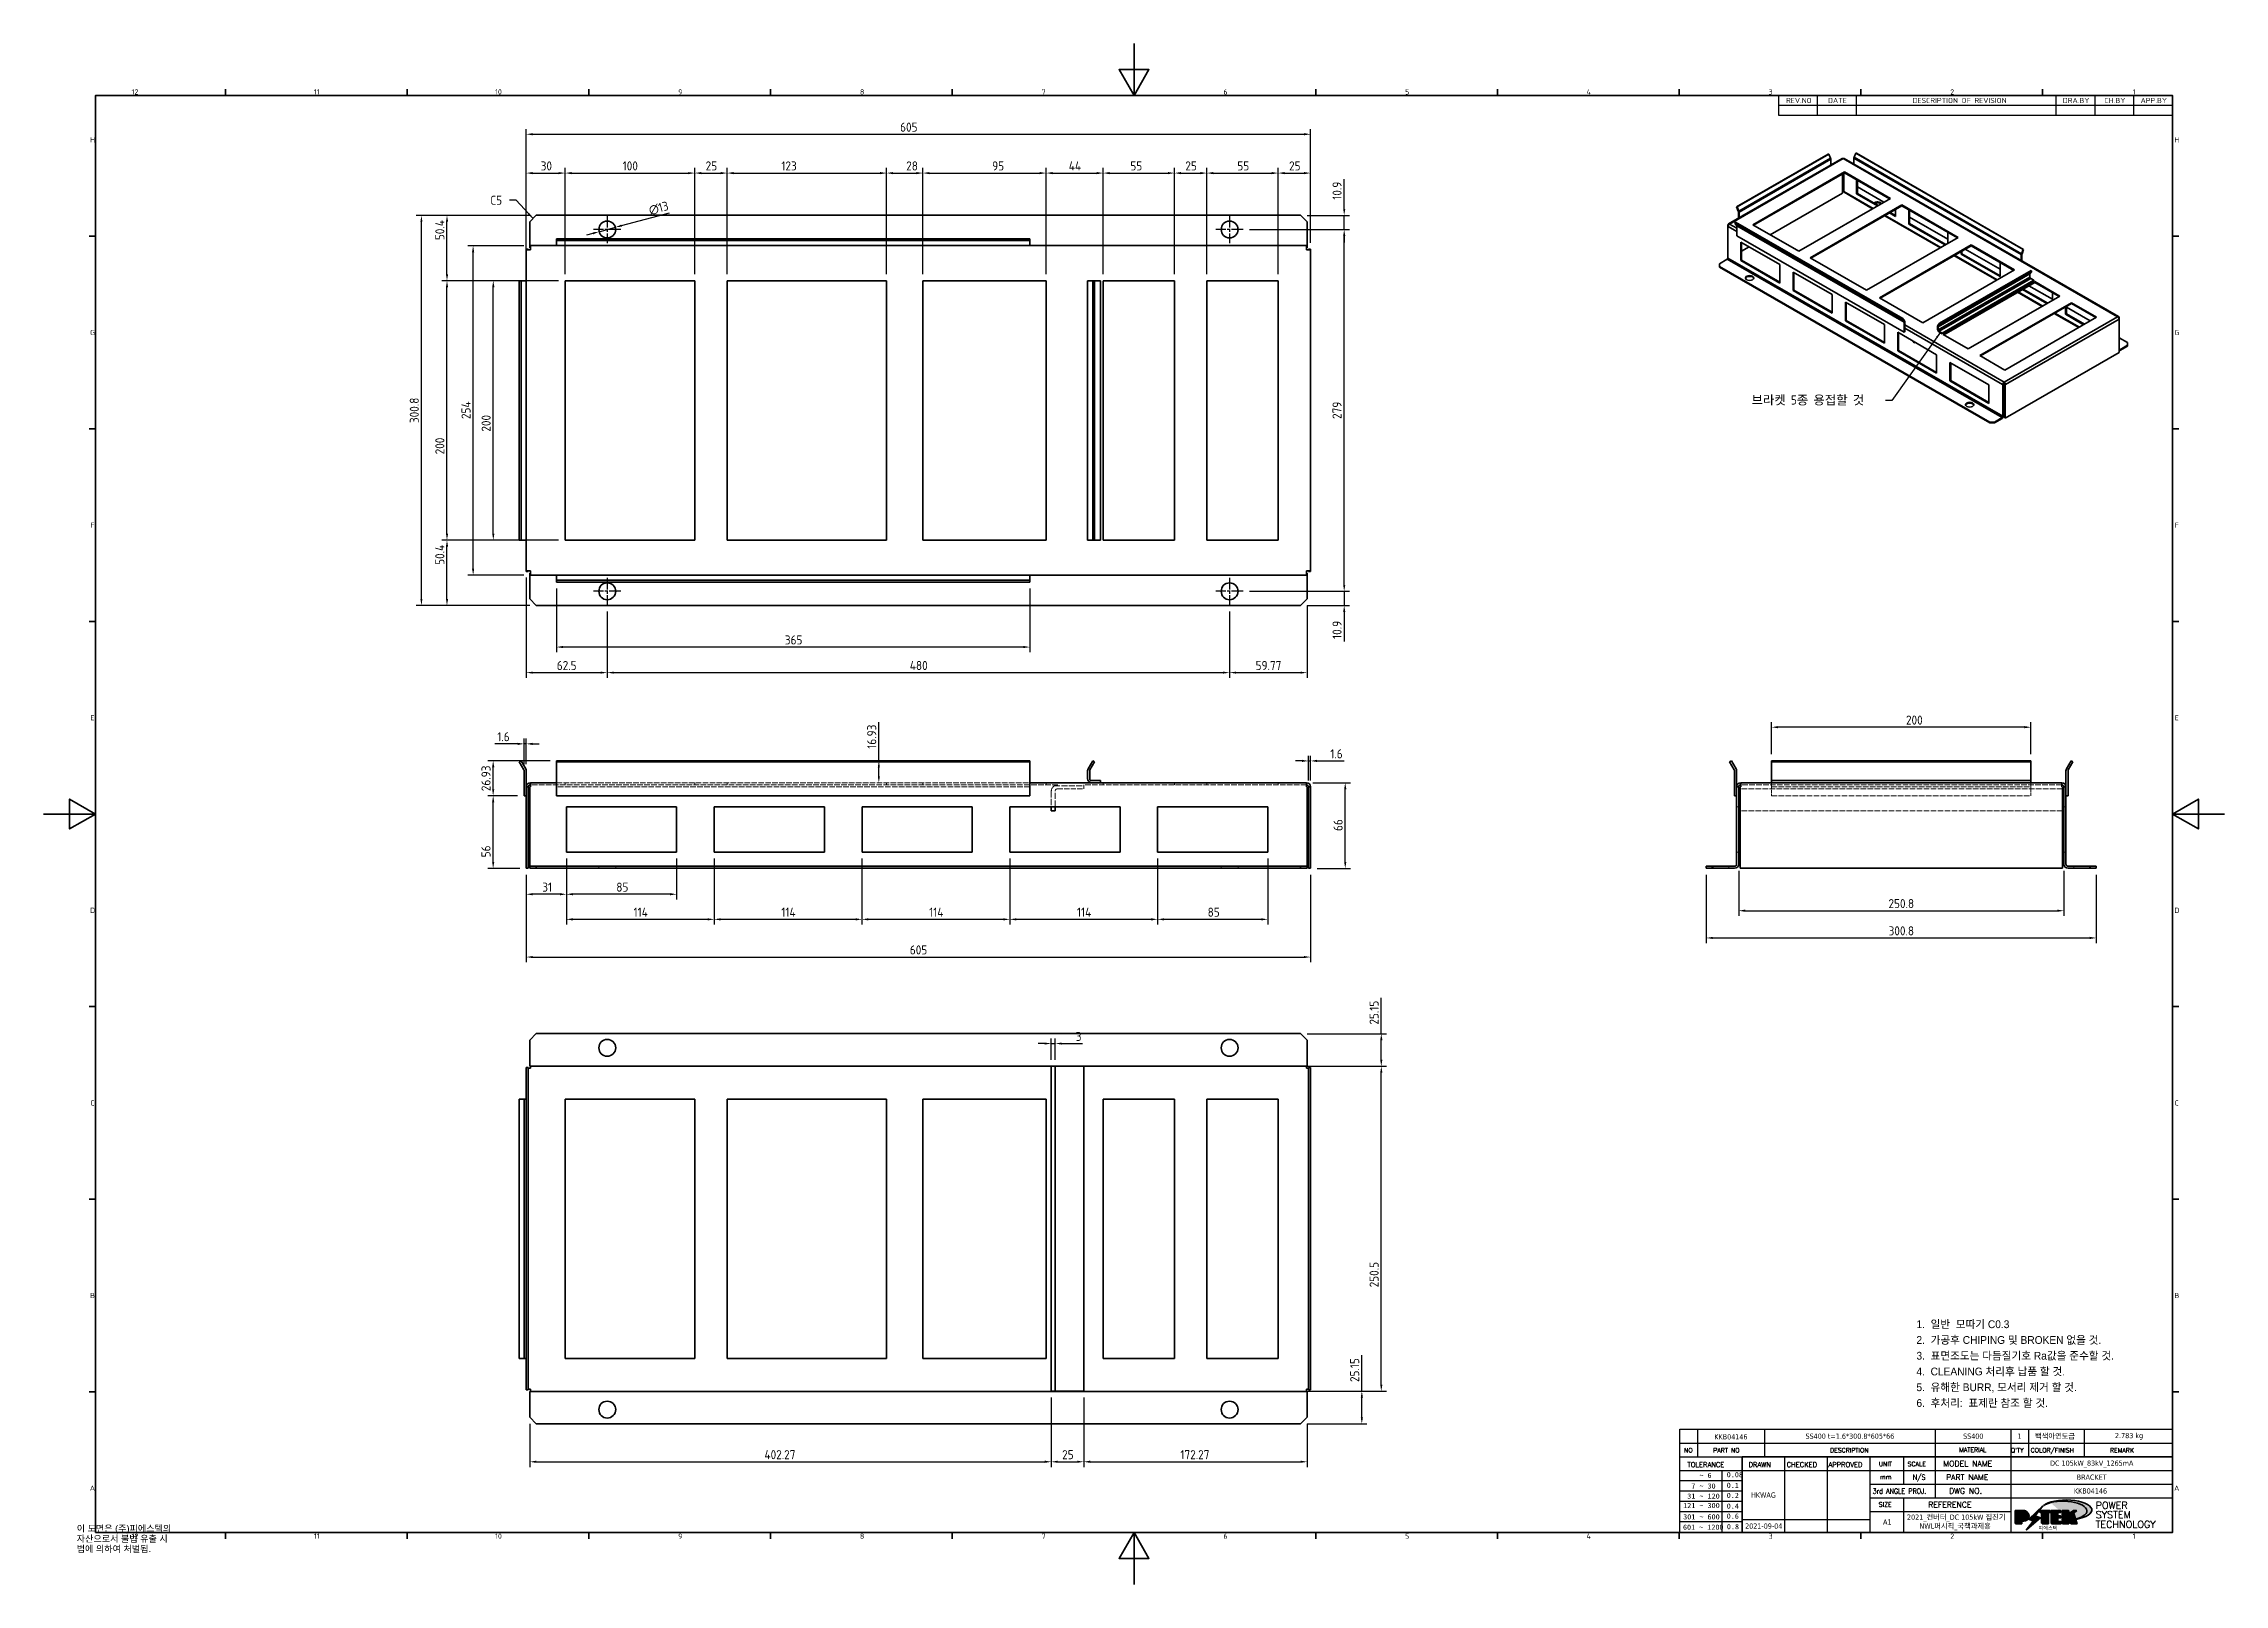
# Model space of a CAD drawing. Header units: millimetres. Extents: x 0 to 1682, y 0 to 1188.
import ezdxf
from ezdxf.enums import TextEntityAlignment as Align

# ---------------------------------------------------------------- set-up
doc = ezdxf.new("R2010")
doc.units = ezdxf.units.MM
doc.header["$LTSCALE"] = 2
doc.linetypes.add('CHAIN', pattern=[0.3543, 0.2362, -0.0295, 0.0591, -0.0295])
doc.linetypes.add('DASHED', pattern=[0.2067, 0.1654, -0.0413])
doc.layers.get('0').update_dxf_attribs({"color": 3, "lineweight": 25})
for name, color, linetype, lineweight in [('가려진 것(ISO)', 2, 'DASHED', 18), ('가시적인 것(ISO)', 3, 'Continuous', 40), ('가시적인 좁은 것(ISO)', 3, 'Continuous', 35), ('경계(ISO)', 7, 'Continuous', 70), ('기호(ISO)', 7, 'Continuous', 25), ('제목(ISO)', 7, 'Continuous', 50), ('중심 표식(ISO)', 7, 'Continuous', 25), ('치수(ISO)', 7, 'Continuous', 25), ('해치(ISO)', 7, 'Continuous', 18)]:
    doc.layers.add(name, color=color, linetype=linetype, lineweight=lineweight)
doc.styles.add('HAN_291', font='')
doc.styles.add('HAN_370', font='', dxfattribs={"width": 2})
doc.styles.add('ISO Proportional', font='arial.ttf')
doc.styles.add('RC_284', font='ROMANC.shx')
doc.styles.add('RC_287', font='ROMANC.shx')
doc.styles.add('RC_292', font='ROMANC.shx')
doc.styles.add('ROMANT_294', font='romant.shx')
doc.styles.add('문자 텍스트_PSTEK_POSCO', font='isocp.shx')
doc.styles.add('치수 텍스트_PSTEK_POSCO', font='isocp.shx')
doc.styles.add('텍스트 스타일198', font='tahoma.ttf')
doc.styles.add('텍스트 스타일333', font='ROMANC.shx', dxfattribs={"width": 0.8})
doc.styles.get('HAN_291').set_extended_font_data('GulimChe')
doc.styles.get('HAN_370').set_extended_font_data('GulimChe')
doc.dimstyles.new('치수_PSTEK_POSCO', dxfattribs={"dimscale": 2, "dimtxt": 3.5, "dimasz": 2.5, "dimexe": 2, "dimexo": 2.5, "dimgap": 1, "dimtad": 1, "dimrnd": 1e-08, "dimdsep": 46, "dimtxsty": '치수 텍스트_PSTEK_POSCO', "dimcen": 0.09, "dimdle": 10, "dimclrd": 7, "dimclre": 7, "dimclrt": 2, "dimadec": 1, "dimazin": 2, "dimtfac": 1, "dimtmove": 0, "dimatfit": 3, "dimfxl": 0, "dimtolj": 1, "dimlwd": -1, "dimlwe": -1, "dimarcsym": 0})
doc.dimstyles.new('치수_PSTEK_POSCO$7', dxfattribs={"dimscale": 2, "dimtxt": 3.5, "dimasz": 2.5, "dimexe": 2, "dimexo": 2.5, "dimgap": 1, "dimtad": 1, "dimrnd": 1e-08, "dimdsep": 46, "dimtxsty": '치수 텍스트_PSTEK_POSCO', "dimcen": 0.09, "dimdle": 10, "dimclrd": 7, "dimclre": 7, "dimclrt": 2, "dimadec": 1, "dimazin": 2, "dimtfac": 1, "dimtmove": 0, "dimatfit": 3, "dimfxl": 0, "dimtolj": 1, "dimlwd": -1, "dimlwe": -1, "dimarcsym": 0})

# ---------------------------------------------------------------- blocks, each defined once
blk = doc.blocks.new('경계 Default Border')
at = {"layer": '경계(ISO)'}
for p, q in [((70.08, 574), (70.08, 576.4)), ((140.17, 574), (140.17, 576.4)), ((210.25, 574), (210.25, 576.4)), ((280.33, 574), (280.33, 576.4)), ((350.42, 574), (350.42, 576.4)), ((490.58, 574), (490.58, 576.4)), ((560.67, 574), (560.67, 576.4)), ((630.75, 574), (630.75, 576.4)), ((700.83, 574), (700.83, 576.4)), ((770.92, 574), (770.92, 576.4)), ((20, 519.75), (17.6, 519.75)), ((821, 519.75), (823.4, 519.75)), ((20, 445.5), (17.6, 445.5)), ((821, 445.5), (823.4, 445.5)), ((20, 371.25), (17.6, 371.25)), ((821, 371.25), (823.4, 371.25)), ((20, 222.75), (17.6, 222.75)), ((821, 222.75), (823.4, 222.75)), ((20, 148.5), (17.6, 148.5)), ((821, 148.5), (823.4, 148.5)), ((20, 74.25), (17.6, 74.25)), ((821, 74.25), (823.4, 74.25)), ((70.08, 20), (70.08, 17.6)), ((140.17, 20), (140.17, 17.6)), ((210.25, 20), (210.25, 17.6)), ((280.33, 20), (280.33, 17.6)), ((350.42, 20), (350.42, 17.6)), ((490.58, 20), (490.58, 17.6)), ((560.67, 20), (560.67, 17.6)), ((630.75, 20), (630.75, 17.6)), ((700.83, 20), (700.83, 17.6)), ((770.92, 20), (770.92, 17.6))]:
    blk.add_line(p, q, dxfattribs=at)
at = {"layer": '경계(ISO)', "flags": 128}
for points in [[(420.5, 594), (420.5, 574), (414.73, 584), (426.27, 584), (420.5, 574)], [(20, 20), (20, 574), (821, 574), (821, 20), (20, 20)], [(0, 297), (20, 297), (10, 302.77), (10, 291.23), (20, 297)], [(841, 297), (821, 297), (831, 302.77), (831, 291.23), (821, 297)], [(420.5, 0), (420.5, 20), (414.73, 10), (426.27, 10), (420.5, 20)]]:
    blk.add_lwpolyline(points, dxfattribs=at)
at = {"layer": '경계(ISO)', "color": 2, "char_height": 2, "attachment_point": 7, "style": '문자 텍스트_PSTEK_POSCO'}
for s, insert in [('12', (33.92, 574.38)), ('11', (104.23, 574.4)), ('10', (174.09, 574.38)), ('9', (244.72, 574.38)), ('8', (314.8, 574.38)), ('7', (384.89, 574.4)), ('6', (454.97, 574.38)), ('5', (525.05, 574.38)), ('4', (595.02, 574.4)), ('3', (665.24, 574.38)), ('2', (735.29, 574.38)), ('1', (805.62, 574.4)), ('H', (17.92, 555.87)), ('H', (821.72, 555.87)), ('G', (17.92, 481.61)), ('G', (821.72, 481.61)), ('F', (18.03, 407.37)), ('F', (821.83, 407.37)), ('E', (18.03, 333.11)), ('E', (821.83, 333.11)), ('D', (17.92, 258.86)), ('D', (821.72, 258.86)), ('C', (18.03, 184.61)), ('C', (821.83, 184.61)), ('B', (17.92, 110.36)), ('B', (821.72, 110.36)), ('A', (17.81, 36.12)), ('A', (821.61, 36.12)), ('12', (33.92, 17.58)), ('11', (104.23, 17.6)), ('10', (174.09, 17.58)), ('9', (244.72, 17.58)), ('8', (314.8, 17.58)), ('7', (384.89, 17.6)), ('6', (454.97, 17.58)), ('5', (525.05, 17.58)), ('4', (595.02, 17.6)), ('3', (665.24, 17.58)), ('2', (735.29, 17.58)), ('1', (805.62, 17.6))]:
    blk.add_mtext(s, dxfattribs=dict(at, insert=insert))
blk = doc.blocks.new('제목 블록 PSTEK')
h = blk.add_hatch(color=1)
edge = h.paths.add_edge_path(flags=0)
edge.add_line((314.22, 19.61), (314.22, 17))
edge.add_line((314.22, 17), (314.35, 17))
edge.add_arc((314.35, 17.65), 0.651, 270, 360)
edge.add_line((315, 17.65), (315, 18.96))
edge.add_arc((314.35, 18.96), 0.651, 0, 90)
edge.add_line((314.35, 19.61), (314.22, 19.61))
edge = h.paths.add_edge_path()
edge.add_arc((314.98, 18.29), 1.97, 270, 450)
edge.add_line((314.98, 20.26), (311.77, 20.26))
edge.add_line((311.77, 20.26), (311.77, 15.34))
edge.add_line((311.77, 15.34), (314.22, 15.34))
edge.add_line((314.22, 15.34), (314.22, 16.32))
edge.add_line((314.22, 16.32), (314.98, 16.32))
h = blk.add_hatch(color=252)
edge = h.paths.add_edge_path()
edge.add_arc((314.98, 18.29), 1.97, 270, 406.82787)
edge.add_arc((315.16, 18.14), 1.97, -90, 53.56098, ccw=False)
edge.add_line((315.16, 16.17), (314.4, 16.17))
edge.add_line((314.4, 16.17), (314.4, 15.19))
edge.add_line((314.4, 15.19), (311.94, 15.19))
edge.add_line((311.94, 15.19), (311.94, 15.34))
edge.add_line((311.94, 15.34), (314.22, 15.34))
edge.add_line((314.22, 15.34), (314.22, 16.32))
edge.add_line((314.22, 16.32), (314.98, 16.32))
h = blk.add_hatch(color=252)
edge = h.paths.add_edge_path()
edge.add_line((314.4, 19.46), (314.53, 19.46))
edge.add_arc((314.53, 18.81), 0.651, 60.41893, 90, ccw=False)
edge.add_arc((314.35, 18.96), 0.651, 39.96992, 90)
edge.add_line((314.35, 19.61), (314.22, 19.61))
edge.add_line((314.22, 19.61), (314.22, 17))
edge.add_line((314.22, 17), (314.35, 17))
edge.add_arc((314.35, 17.65), 0.651, 270, 274.69308)
edge.add_line((314.4, 17), (314.4, 19.46))
for color, points in [(252, [(317.22, 17.06), (322.03, 21.63), (322.28, 21.94), (317.05, 16.98), (318.75, 16.19), (316, 12.72), (316.34, 13), (318.92, 16.27)]), (5, [(321.62, 17.42), (319.53, 18.25), (322.45, 22.02), (317.22, 17.06), (318.92, 16.27), (316.17, 12.8)]), (1, [(324.48, 19.61), (325.24, 19.61), (325.24, 20.26), (321.23, 20.26), (321.23, 19.61), (321.98, 19.61), (321.98, 15.34), (324.48, 15.34)]), (252, [(321.98, 19.61), (321.4, 19.61), (321.4, 19.46), (321.98, 19.46)]), (252, [(324.66, 19.46), (325.42, 19.46), (325.42, 20.11), (325.24, 20.11), (325.24, 19.61), (324.48, 19.61), (324.48, 15.34), (322.16, 15.34), (322.16, 15.19), (324.66, 15.19)]), (1, [(329.23, 20.26), (325.66, 20.26), (325.66, 15.34), (329.36, 15.34), (329.36, 15.99), (328.11, 15.99), (328.11, 17.56), (329.23, 17.56), (329.23, 18.26), (328.11, 18.26), (328.11, 19.61), (329.23, 19.61)]), (252, [(328.29, 19.46), (329.41, 19.46), (329.41, 20.11), (329.23, 20.11), (329.23, 19.61), (328.11, 19.61), (328.11, 18.26), (328.29, 18.26)]), (252, [(328.29, 17.42), (329.41, 17.42), (329.41, 18.11), (329.23, 18.11), (329.23, 17.56), (328.11, 17.56), (328.11, 15.99), (328.29, 15.99)]), (1, [(332.33, 20.26), (329.86, 20.26), (329.86, 15.34), (332.33, 15.34), (332.33, 17.43), (333.07, 15.34), (335.49, 15.34), (334.25, 19.31), (335.44, 20.26), (334.31, 20.26), (332.33, 19)]), (252, [(332.51, 16.93), (332.33, 17.43), (332.33, 15.34), (330.04, 15.34), (330.04, 15.19), (332.51, 15.19)]), (252, [(332.51, 20.11), (332.33, 20.11), (332.33, 19), (332.51, 19.11)]), (252, [(335.62, 20.11), (335.25, 20.11), (334.25, 19.31), (335.49, 15.34), (333.2, 15.34), (333.25, 15.19), (335.66, 15.19), (334.43, 19.16)]), (252, [(329.54, 15.85), (329.36, 15.85), (329.36, 15.34), (325.83, 15.34), (325.83, 15.19), (329.54, 15.19)])]:
    blk.add_hatch(color=color).paths.add_polyline_path(points)
at = {"layer": '해치(ISO)', "true_color": 0x27d1fc}
h = blk.add_hatch(color=140, dxfattribs=at)
edge = h.paths.add_edge_path()
edge.add_ellipse((330.37, 20.16), major_axis=(9.1, 0), ratio=0.40699, start_angle=301.30985, end_angle=507.74369)
edge.add_ellipse((331.53, 20.46), major_axis=(-9.82, 0), ratio=0.39426, start_angle=111.51207, end_angle=334.47025, ccw=False)
edge.add_line((335.14, 16.86), (335.1, 16.99))
at = {"color": 180}
for p, q in [((182.48, 11.79), (182.48, 51.57)), ((182.48, 51.57), (372.48, 51.57)), ((189.27, 51.57), (189.27, 41.01)), ((215.22, 41.01), (215.22, 51.57)), ((280.88, 51.57), (280.88, 41.01)), ((310.09, 51.57), (310.09, 41.01)), ((316.9, 51.57), (316.9, 41.01)), ((338.46, 51.57), (338.46, 41.01)), ((372.48, 51.57), (372.48, 11.79)), ((182.48, 46.29), (372.48, 46.29)), ((182.48, 41.01), (206.45, 41.01)), ((182.48, 35.73), (206.45, 35.73)), ((198.86, 12.03), (198.86, 35.73)), ((206.45, 35.73), (372.48, 35.73)), ((222.94, 11.79), (222.94, 41.01)), ((239.43, 11.79), (239.43, 41.01)), ((255.92, 11.79), (255.92, 41.01)), ((268.69, 41.01), (268.69, 30.45)), ((280.88, 41.01), (280.88, 25.17)), ((310.09, 41.01), (310.09, 11.79)), ((182.48, 31.78), (206.45, 31.78)), ((182.48, 27.83), (206.45, 27.83)), ((255.92, 30.45), (372.48, 30.45)), ((182.48, 23.88), (206.45, 23.88)), ((182.48, 19.93), (206.45, 19.93)), ((255.92, 25.17), (372.48, 25.17)), ((255.92, 19.89), (310.09, 19.89)), ((268.69, 25.17), (268.69, 11.79)), ((182.48, 15.98), (206.45, 15.98)), ((182.48, 11.79), (372.48, 11.79)), ((206.45, 16.74), (255.92, 16.74))]:
    blk.add_line(p, q, dxfattribs=at)
at = {"color": 7, "lineweight": 50}
for p, q in [((206.45, 11.79), (206.45, 41.01)), ((206.45, 41.01), (372.48, 41.01))]:
    blk.add_line(p, q, dxfattribs=at)
at = {"color": 7}
for p, q in [((314.98, 20.26), (311.77, 20.26)), ((311.77, 20.26), (311.77, 15.34)), ((314.98, 20.26), (311.77, 20.26)), ((311.77, 20.26), (311.77, 15.34)), ((314.22, 17), (314.22, 19.61)), ((314.22, 19.61), (314.35, 19.61)), ((314.35, 19.61), (314.22, 19.61)), ((314.22, 19.61), (314.22, 17)), ((314.22, 17), (314.22, 19.61)), ((314.22, 19.61), (314.35, 19.61)), ((314.35, 17), (314.22, 17)), ((314.22, 17), (314.35, 17)), ((314.35, 17), (314.22, 17)), ((314.4, 19.46), (314.53, 19.46)), ((314.4, 17), (314.4, 19.46)), ((315, 18.96), (315, 17.65)), ((315, 18.96), (315, 17.65)), ((316.17, 12.8), (321.62, 17.42)), ((322.28, 21.94), (317.05, 16.98)), ((317.05, 16.98), (318.75, 16.19)), ((322.45, 22.02), (317.22, 17.06)), ((317.22, 17.06), (322.03, 21.63)), ((318.92, 16.27), (317.22, 17.06)), ((317.22, 17.06), (318.92, 16.27)), ((319.53, 18.25), (322.45, 22.02)), ((321.62, 17.42), (319.53, 18.25)), ((325.24, 20.26), (321.23, 20.26)), ((321.23, 20.26), (321.23, 19.61)), ((325.24, 20.26), (321.23, 20.26)), ((321.23, 20.26), (321.23, 19.61)), ((321.23, 19.61), (321.98, 19.61)), ((321.23, 19.61), (321.98, 19.61)), ((321.4, 19.61), (321.4, 19.46)), ((321.98, 19.61), (321.4, 19.61)), ((321.4, 19.46), (321.98, 19.46)), ((321.98, 19.61), (321.98, 15.34)), ((321.98, 19.46), (321.98, 19.61)), ((321.98, 19.61), (321.98, 15.34)), ((322.03, 21.63), (322.28, 21.94)), ((324.48, 19.61), (325.24, 19.61)), ((324.48, 15.34), (324.48, 19.61)), ((325.24, 19.61), (324.48, 19.61)), ((324.48, 19.61), (324.48, 15.34)), ((324.48, 19.61), (325.24, 19.61)), ((324.48, 15.34), (324.48, 19.61)), ((324.66, 19.46), (325.42, 19.46)), ((324.66, 15.19), (324.66, 19.46)), ((325.24, 19.61), (325.24, 20.26)), ((325.24, 19.61), (325.24, 20.26)), ((325.42, 20.11), (325.24, 20.11)), ((325.24, 20.11), (325.24, 19.61)), ((325.42, 19.46), (325.42, 20.11)), ((329.23, 20.26), (325.66, 20.26)), ((325.66, 20.26), (325.66, 15.34)), ((325.66, 20.26), (325.66, 15.34)), ((329.23, 20.26), (325.66, 20.26)), ((328.11, 18.26), (328.11, 19.61)), ((328.11, 19.61), (329.23, 19.61)), ((329.23, 19.61), (328.11, 19.61)), ((328.11, 19.61), (328.11, 18.26)), ((328.11, 18.26), (328.11, 19.61)), ((328.11, 19.61), (329.23, 19.61)), ((329.23, 18.26), (328.11, 18.26)), ((328.11, 18.26), (328.29, 18.26)), ((329.23, 18.26), (328.11, 18.26)), ((328.11, 17.56), (329.23, 17.56)), ((328.11, 15.99), (328.11, 17.56)), ((329.23, 17.56), (328.11, 17.56)), ((328.11, 17.56), (328.11, 15.99)), ((328.11, 17.56), (329.23, 17.56)), ((328.11, 15.99), (328.11, 17.56)), ((328.29, 18.26), (328.29, 19.46)), ((328.29, 19.46), (329.41, 19.46)), ((328.29, 15.99), (328.29, 17.42)), ((328.29, 17.42), (329.41, 17.42)), ((329.23, 19.61), (329.23, 20.26)), ((329.23, 19.61), (329.23, 20.26)), ((329.41, 20.11), (329.23, 20.11)), ((329.23, 20.11), (329.23, 19.61)), ((329.23, 17.56), (329.23, 18.26)), ((329.23, 17.56), (329.23, 18.26)), ((329.41, 18.11), (329.23, 18.11)), ((329.23, 18.11), (329.23, 17.56)), ((329.41, 19.46), (329.41, 20.11)), ((329.41, 17.42), (329.41, 18.11)), ((332.33, 20.26), (329.86, 20.26)), ((329.86, 20.26), (329.86, 15.34)), ((329.86, 20.26), (329.86, 15.34)), ((332.33, 20.26), (329.86, 20.26)), ((334.31, 20.26), (332.33, 19)), ((332.33, 19), (332.33, 20.26)), ((334.31, 20.26), (332.33, 19)), ((332.33, 19), (332.33, 20.26)), ((332.51, 20.11), (332.33, 20.11)), ((332.33, 20.11), (332.33, 19)), ((332.33, 19), (332.51, 19.11)), ((332.33, 17.43), (333.07, 15.34)), ((332.33, 15.34), (332.33, 17.43)), ((332.51, 16.93), (332.33, 17.43)), ((332.33, 17.43), (332.33, 15.34)), ((332.33, 17.43), (333.07, 15.34)), ((332.33, 15.34), (332.33, 17.43)), ((332.51, 19.11), (332.51, 20.11)), ((332.51, 15.19), (332.51, 16.93)), ((334.25, 19.31), (335.44, 20.26)), ((334.25, 19.31), (335.44, 20.26)), ((335.25, 20.11), (334.25, 19.31)), ((335.49, 15.34), (334.25, 19.31)), ((334.25, 19.31), (335.49, 15.34)), ((335.49, 15.34), (334.25, 19.31)), ((335.44, 20.26), (334.31, 20.26)), ((335.44, 20.26), (334.31, 20.26)), ((334.43, 19.16), (335.62, 20.11)), ((335.66, 15.19), (334.43, 19.16)), ((335.62, 20.11), (335.25, 20.11)), ((345.04, 17.5), (344.99, 17.69)), ((311.77, 15.34), (314.22, 15.34)), ((311.77, 15.34), (314.22, 15.34)), ((314.22, 15.34), (311.94, 15.34)), ((311.94, 15.34), (311.94, 15.19)), ((311.94, 15.19), (314.4, 15.19)), ((314.22, 16.32), (314.98, 16.32)), ((314.22, 15.34), (314.22, 16.32)), ((314.98, 16.32), (314.22, 16.32)), ((314.22, 16.32), (314.22, 15.34)), ((314.22, 16.32), (314.98, 16.32)), ((314.22, 15.34), (314.22, 16.32)), ((314.4, 16.17), (315.16, 16.17)), ((314.4, 15.19), (314.4, 16.17)), ((318.75, 16.19), (316, 12.72)), ((316, 12.72), (316.34, 13)), ((318.92, 16.27), (316.17, 12.8)), ((316.34, 13), (318.92, 16.27)), ((321.98, 15.34), (324.48, 15.34)), ((321.98, 15.34), (324.48, 15.34)), ((324.48, 15.34), (322.16, 15.34)), ((322.16, 15.34), (322.16, 15.19)), ((322.16, 15.19), (324.66, 15.19)), ((325.66, 15.34), (329.36, 15.34)), ((325.66, 15.34), (329.36, 15.34)), ((329.36, 15.34), (325.83, 15.34)), ((325.83, 15.34), (325.83, 15.19)), ((325.83, 15.19), (329.54, 15.19)), ((329.36, 15.99), (328.11, 15.99)), ((328.11, 15.99), (328.29, 15.99)), ((329.36, 15.99), (328.11, 15.99)), ((329.36, 15.34), (329.36, 15.99)), ((329.36, 15.34), (329.36, 15.99)), ((329.54, 15.85), (329.36, 15.85)), ((329.36, 15.85), (329.36, 15.34)), ((329.54, 15.19), (329.54, 15.85)), ((329.86, 15.34), (332.33, 15.34)), ((329.86, 15.34), (332.33, 15.34)), ((332.33, 15.34), (330.04, 15.34)), ((330.04, 15.34), (330.04, 15.19)), ((330.04, 15.19), (332.51, 15.19)), ((333.07, 15.34), (335.49, 15.34)), ((333.07, 15.34), (335.49, 15.34)), ((335.49, 15.34), (333.2, 15.34)), ((333.2, 15.34), (333.25, 15.19)), ((333.25, 15.19), (335.66, 15.19))]:
    blk.add_line(p, q, dxfattribs=at)
at = {"color": 1}
for p, q in [((314.98, 20.26), (311.77, 20.26)), ((311.77, 20.26), (311.77, 15.34)), ((314.22, 17), (314.22, 19.61)), ((314.22, 19.61), (314.35, 19.61)), ((314.35, 17), (314.22, 17)), ((315, 18.96), (315, 17.65)), ((325.24, 20.26), (321.23, 20.26)), ((321.23, 20.26), (321.23, 19.61)), ((321.23, 19.61), (321.98, 19.61)), ((321.98, 19.61), (321.98, 15.34)), ((324.48, 19.61), (325.24, 19.61)), ((324.48, 15.34), (324.48, 19.61)), ((325.24, 19.61), (325.24, 20.26)), ((329.23, 20.26), (325.66, 20.26)), ((325.66, 20.26), (325.66, 15.34)), ((328.11, 18.26), (328.11, 19.61)), ((328.11, 19.61), (329.23, 19.61)), ((329.23, 18.26), (328.11, 18.26)), ((328.11, 17.56), (329.23, 17.56)), ((328.11, 15.99), (328.11, 17.56)), ((329.23, 19.61), (329.23, 20.26)), ((329.23, 17.56), (329.23, 18.26)), ((332.33, 20.26), (329.86, 20.26)), ((329.86, 20.26), (329.86, 15.34)), ((334.31, 20.26), (332.33, 19)), ((332.33, 19), (332.33, 20.26)), ((332.33, 17.43), (333.07, 15.34)), ((332.33, 15.34), (332.33, 17.43)), ((334.25, 19.31), (335.44, 20.26)), ((335.49, 15.34), (334.25, 19.31)), ((335.44, 20.26), (334.31, 20.26)), ((311.77, 15.34), (314.22, 15.34)), ((314.22, 16.32), (314.98, 16.32)), ((314.22, 15.34), (314.22, 16.32)), ((321.98, 15.34), (324.48, 15.34)), ((325.66, 15.34), (329.36, 15.34)), ((329.36, 15.99), (328.11, 15.99)), ((329.36, 15.34), (329.36, 15.99)), ((329.86, 15.34), (332.33, 15.34)), ((333.07, 15.34), (335.49, 15.34))]:
    blk.add_line(p, q, dxfattribs=at)
at = {"color": 5}
for p, q in [((316.17, 12.8), (321.62, 17.42)), ((322.45, 22.02), (317.22, 17.06)), ((317.22, 17.06), (318.92, 16.27)), ((319.53, 18.25), (322.45, 22.02)), ((321.62, 17.42), (319.53, 18.25)), ((318.92, 16.27), (316.17, 12.8))]:
    blk.add_line(p, q, dxfattribs=at)
at = {"color": 7}
for centre, radius, start, end in [((314.35, 18.96), 0.651, 0, 90), ((314.35, 18.96), 0.651, 39.96992, 90), ((314.35, 18.96), 0.651, 0, 90), ((314.35, 17.65), 0.651, 270, 0), ((314.35, 17.65), 0.651, 270, 0), ((314.35, 17.65), 0.651, 270, 274.69308), ((314.53, 18.81), 0.651, 60.41893, 90), ((314.98, 18.29), 1.97, 270, 90), ((314.98, 18.29), 1.97, 270, 90), ((314.98, 18.29), 1.97, 270, 46.82787), ((315.16, 18.14), 1.97, 270, 53.56098)]:
    blk.add_arc(centre, radius, start, end, dxfattribs=at)
at = {"color": 1}
for centre, radius, start, end in [((314.35, 18.96), 0.651, 0, 90), ((314.35, 17.65), 0.651, 270, 0), ((314.98, 18.29), 1.97, 270, 90)]:
    blk.add_arc(centre, radius, start, end, dxfattribs=at)
at = {"layer": '제목(ISO)', "lineweight": 18}
blk.add_line((182.48, 35.73), (182.48, 11.79), dxfattribs=at)
at = {"layer": '제목(ISO)'}
for p, q in [((314.98, 20.26), (311.77, 20.26)), ((311.77, 20.26), (311.77, 15.34)), ((314.22, 17), (314.22, 19.61)), ((314.22, 19.61), (314.35, 19.61)), ((314.35, 19.61), (314.22, 19.61)), ((314.22, 19.61), (314.22, 17)), ((314.35, 17), (314.22, 17)), ((314.22, 17), (314.35, 17)), ((314.4, 19.46), (314.53, 19.46)), ((314.4, 17), (314.4, 19.46)), ((315, 18.96), (315, 17.65)), ((316.17, 12.8), (321.62, 17.42)), ((322.28, 21.94), (317.05, 16.98)), ((317.05, 16.98), (318.75, 16.19)), ((322.45, 22.02), (317.22, 17.06)), ((317.22, 17.06), (322.03, 21.63)), ((317.22, 17.06), (318.92, 16.27)), ((318.92, 16.27), (317.22, 17.06)), ((319.53, 18.25), (322.45, 22.02)), ((321.62, 17.42), (319.53, 18.25)), ((325.24, 20.26), (321.23, 20.26)), ((321.23, 20.26), (321.23, 19.61)), ((321.23, 19.61), (321.98, 19.61)), ((321.98, 19.61), (321.4, 19.61)), ((321.4, 19.61), (321.4, 19.46)), ((321.4, 19.46), (321.98, 19.46)), ((321.98, 19.61), (321.98, 15.34)), ((321.98, 19.46), (321.98, 19.61)), ((322.03, 21.63), (322.28, 21.94)), ((324.48, 19.61), (325.24, 19.61)), ((324.48, 15.34), (324.48, 19.61)), ((325.24, 19.61), (324.48, 19.61)), ((324.48, 19.61), (324.48, 15.34)), ((324.66, 19.46), (325.42, 19.46)), ((324.66, 15.19), (324.66, 19.46)), ((325.24, 19.61), (325.24, 20.26)), ((325.42, 20.11), (325.24, 20.11)), ((325.24, 20.11), (325.24, 19.61)), ((325.42, 19.46), (325.42, 20.11)), ((329.23, 20.26), (325.66, 20.26)), ((325.66, 20.26), (325.66, 15.34)), ((328.11, 18.26), (328.11, 19.61)), ((328.11, 19.61), (329.23, 19.61)), ((329.23, 19.61), (328.11, 19.61)), ((328.11, 19.61), (328.11, 18.26)), ((329.23, 18.26), (328.11, 18.26)), ((328.11, 18.26), (328.29, 18.26)), ((328.11, 15.99), (328.11, 17.56)), ((328.11, 17.56), (329.23, 17.56)), ((329.23, 17.56), (328.11, 17.56)), ((328.11, 17.56), (328.11, 15.99)), ((328.29, 19.46), (329.41, 19.46)), ((328.29, 18.26), (328.29, 19.46)), ((328.29, 17.42), (329.41, 17.42)), ((328.29, 15.99), (328.29, 17.42)), ((329.23, 19.61), (329.23, 20.26)), ((329.41, 20.11), (329.23, 20.11)), ((329.23, 20.11), (329.23, 19.61)), ((329.23, 17.56), (329.23, 18.26)), ((329.41, 18.11), (329.23, 18.11)), ((329.23, 18.11), (329.23, 17.56)), ((329.41, 19.46), (329.41, 20.11)), ((329.41, 17.42), (329.41, 18.11)), ((332.33, 20.26), (329.86, 20.26)), ((329.86, 20.26), (329.86, 15.34)), ((334.31, 20.26), (332.33, 19)), ((332.33, 19), (332.33, 20.26)), ((332.51, 20.11), (332.33, 20.11)), ((332.33, 20.11), (332.33, 19)), ((332.33, 19), (332.51, 19.11)), ((332.33, 15.34), (332.33, 17.43)), ((332.33, 17.43), (333.07, 15.34)), ((332.51, 16.93), (332.33, 17.43)), ((332.33, 17.43), (332.33, 15.34)), ((332.51, 19.11), (332.51, 20.11)), ((332.51, 15.19), (332.51, 16.93)), ((334.25, 19.31), (335.44, 20.26)), ((335.25, 20.11), (334.25, 19.31)), ((335.49, 15.34), (334.25, 19.31)), ((334.25, 19.31), (335.49, 15.34)), ((335.44, 20.26), (334.31, 20.26)), ((334.43, 19.16), (335.62, 20.11)), ((335.66, 15.19), (334.43, 19.16)), ((335.62, 20.11), (335.25, 20.11)), ((311.77, 15.34), (314.22, 15.34)), ((314.22, 15.34), (311.94, 15.34)), ((311.94, 15.34), (311.94, 15.19)), ((311.94, 15.19), (314.4, 15.19)), ((314.22, 15.34), (314.22, 16.32)), ((314.22, 16.32), (314.98, 16.32)), ((314.98, 16.32), (314.22, 16.32)), ((314.22, 16.32), (314.22, 15.34)), ((314.4, 15.19), (314.4, 16.17)), ((314.4, 16.17), (315.16, 16.17)), ((318.75, 16.19), (316, 12.72)), ((316, 12.72), (316.34, 13)), ((318.92, 16.27), (316.17, 12.8)), ((316.34, 13), (318.92, 16.27)), ((321.98, 15.34), (324.48, 15.34)), ((324.48, 15.34), (322.16, 15.34)), ((322.16, 15.34), (322.16, 15.19)), ((322.16, 15.19), (324.66, 15.19)), ((325.66, 15.34), (329.36, 15.34)), ((329.36, 15.34), (325.83, 15.34)), ((325.83, 15.34), (325.83, 15.19)), ((325.83, 15.19), (329.54, 15.19)), ((329.36, 15.99), (328.11, 15.99)), ((328.11, 15.99), (328.29, 15.99)), ((329.36, 15.34), (329.36, 15.99)), ((329.54, 15.85), (329.36, 15.85)), ((329.36, 15.85), (329.36, 15.34)), ((329.54, 15.19), (329.54, 15.85)), ((329.86, 15.34), (332.33, 15.34)), ((332.33, 15.34), (330.04, 15.34)), ((330.04, 15.34), (330.04, 15.19)), ((330.04, 15.19), (332.51, 15.19)), ((333.07, 15.34), (335.49, 15.34)), ((335.49, 15.34), (333.2, 15.34)), ((333.2, 15.34), (333.25, 15.19)), ((333.25, 15.19), (335.66, 15.19))]:
    blk.add_line(p, q, dxfattribs=at)
at = {"layer": '제목(ISO)', "color": 4}
blk.add_line((335.14, 16.86), (335.1, 16.99), dxfattribs=at)
at = {"layer": '제목(ISO)'}
for centre, radius, start, end in [((314.35, 18.96), 0.651, 0, 90), ((314.35, 18.96), 0.651, 39.96992, 90), ((314.35, 17.65), 0.651, 270, 0), ((314.35, 17.65), 0.651, 270, 274.69308), ((314.53, 18.81), 0.651, 60.41893, 90), ((314.98, 18.29), 1.97, 46.82787, 90), ((314.98, 18.29), 1.97, 270, 46.82787), ((314.98, 18.29), 1.97, 270, 46.82787), ((315.16, 18.14), 1.97, 270, 53.56098)]:
    blk.add_arc(centre, radius, start, end, dxfattribs=at)
at = {"layer": '제목(ISO)', "color": 4}
for centre, major_axis, ratio, start_param, end_param in [((331.53, 20.46), (9.82, 0), 0.39426, 5.087845, 8.9792), ((330.37, 20.16), (9.1, 0), 0.40699, 5.258849, 8.861799)]:
    blk.add_ellipse(centre, major_axis=major_axis, ratio=ratio, start_param=start_param, end_param=end_param, dxfattribs=at)
at = {"color": 2}
for s, height, style, p in [('NO', 1.742, 'RC_284', (184.14, 42.62)), ('PART NO', 1.742, 'RC_284', (195.34, 42.62)), ('DESCRIPTION', 1.7424, 'RC_284', (240.4, 42.62)), ("Q'TY", 1.742, 'RC_284', (310.14, 42.62)), ('COLOR/FINISH', 1.7424, 'RC_284', (317.77, 42.62)), ('REMARK', 1.742, 'RC_284', (348.35, 42.62)), (' TOLERANCE', 1.9, 'RC_287', (184.09, 37.01)), ('    ~ 6', 2, 'HAN_291', (183.77, 32.82)), ('0.08', 2, 'HAN_291', (200.55, 33.1)), ('DRAWN', 1.9, 'RC_287', (208.98, 37.01)), ('CHECKED', 1.9, 'RC_287', (223.69, 37.01)), ('APPROVED', 1.9, 'RC_287', (239.78, 37.01)), ('UNIT', 1.742, 'RC_284', (259.17, 37.34)), ('SCALE', 1.742, 'RC_284', (270.29, 37.34)), ('MODEL NAME', 2.178, 'RC_292', (284.1, 37.25)), ('PART NAME', 2.178, 'RC_292', (285.14, 32.03)), (' 31 ~ 120', 2, 'HAN_291', (183.77, 24.83)), ('  7 ~ 30', 2, 'HAN_291', (183.77, 28.71)), ('0.1', 2, 'HAN_291', (200.55, 28.99)), ('0.2', 2, 'HAN_291', (200.55, 25.11)), ('mm', 1.742, 'RC_284', (259.65, 32.35)), (' DWG NO.', 2.178, 'RC_292', (284.81, 26.75)), ('301 ~ 600', 2, 'HAN_291', (183.77, 16.83)), ('121 ~ 300', 2, 'HAN_291', (183.77, 21.21)), ('0.4', 2, 'HAN_291', (200.55, 21)), ('0.6', 2, 'HAN_291', (200.55, 17.12)), ('SIZE', 1.742, 'RC_284', (259.17, 21.69)), ('REFERENCE', 2.178, 'RC_292', (278.27, 21.43)), ('601 ~ 1200', 2, 'HAN_291', (183.68, 12.85)), ('0.8', 2, 'HAN_291', (200.61, 13.06))]:
    blk.add_text(s, height=height, dxfattribs=dict(at, style=style)).set_placement(p)
at = {"color": 2, "style": 'RC_284'}
blk.add_text('MATERIAL', height=1.742, dxfattribs=at).set_placement((295.48, 43.65), align=Align.MIDDLE_CENTER)
at = {"color": 7, "style": '텍스트 스타일333', "width": 0.8}
blk.add_text('N/S', height=2, dxfattribs=at).set_placement((274.78, 33.09), align=Align.MIDDLE_CENTER)
at = {"color": 2, "style": '텍스트 스타일333', "width": 0.8}
blk.add_text('3rd ANGLE PROJ.', height=2, dxfattribs=at).set_placement((256.84, 26.76))
at = {"color": 7, "style": 'ROMANT_294'}
for s, p in [('POWER', (342.83, 20.97)), ('SYSTEM', (342.83, 17.33)), ('TECHNOLOGY', (342.83, 13.57))]:
    blk.add_text(s, height=2.7, dxfattribs=at).set_placement(p)
at = {"color": 7, "insert": (320.85, 14.21), "char_height": 1.4, "attachment_point": 1, "line_spacing_factor": 0.332, "style": 'HAN_370'}
blk.add_mtext('\\fHY견고딕|b0|i0;\\H1.4000;피에스텍', dxfattribs=at)
at = {"layer": '제목(ISO)', "style": '텍스트 스타일198'}
for tag, p in [('부품_번호_001', (195.78, 47.68)), ('설명_001', (230.93, 47.92)), ('재질_001', (291.7, 47.93)), ("3._Q'TY_001", (312.71, 47.92)), ('4._COLOR_001', (319.44, 47.95)), ('질량\\P3;_001', (350.29, 48.16)), ('1._MODEL_NAME_001', (325.27, 37.52)), ('제목_001', (335.53, 32.12)), ('설계자_001', (209.94, 25.23)), ('부품_번호_001', (334.44, 26.81)), ('시트_크기_001', (260.84, 14.83)), ('프로젝트_001', (270.08, 16.71)), ('작성_날짜_001', (207.65, 13.27)), ('프로젝트_002', (274.9, 13.28))]:
    blk.add_attdef(tag, p, '', height=2, dxfattribs=at)
for tag, p in [('점검자', (231.18, 26.23)), ('엔지니어링_승인자', (247.67, 26.23)), ('점검_날짜', (231.18, 14.27)), ('엔지니어링_승인_날짜', (247.67, 14.27))]:
    blk.add_attdef(tag, text='', height=2, dxfattribs=at).set_placement(p, align=Align.MIDDLE_CENTER)
blk = doc.blocks.new('리비전 내역')
at = {"layer": '기호(ISO)'}
for p, q in [((669, 574), (821, 574)), ((669, 574), (669, 570.22)), ((684, 574), (684, 570.22)), ((699, 574), (699, 570.22)), ((776, 574), (776, 570.22)), ((791, 574), (791, 570.22)), ((806, 574), (806, 570.22)), ((821, 574), (821, 570.22)), ((669, 570.22), (821, 570.22)), ((669, 570.22), (669, 566.44)), ((669, 566.44), (821, 566.44)), ((684, 570.22), (684, 566.44)), ((699, 570.22), (699, 566.44)), ((776, 570.22), (776, 566.44)), ((791, 570.22), (791, 566.44)), ((806, 570.22), (806, 566.44)), ((821, 570.22), (821, 566.44))]:
    blk.add_line(p, q, dxfattribs=at)
at = {"layer": '기호(ISO)', "color": 2, "char_height": 2, "attachment_point": 7, "style": '문자 텍스트_PSTEK_POSCO'}
for s, insert in [('REV.NO', (671.93, 571.09)), ('DATE', (688.15, 571.09)), ('DESCRIPTION OF REVISION', (720.71, 571.09)), ('DRA.BY', (778.68, 571.09)), ('CH.BY', (794.79, 571.09)), ('APP.BY', (808.68, 571.09))]:
    blk.add_mtext(s, dxfattribs=dict(at, insert=insert))
blk = doc.blocks.new('*D22')
at = {"layer": 'Defpoints', "color": 0, "transparency": 16777216}
for p in [(402.2, 1088.2), (372.2, 1005.2), (402.2, 1005.2)]:
    blk.add_point(p, dxfattribs=at)
at = {"layer": '치수(ISO)', "color": 7, "transparency": 16777216}
for p, q in [((372.2, 1010.2), (372.2, 1092.2)), ((377.2, 1088.2), (397.2, 1088.2)), ((402.2, 1010.2), (402.2, 1092.2))]:
    blk.add_line(p, q, dxfattribs=at)
for points in [[(377.2, 1089), (377.2, 1087.3), (372.2, 1088.2)], [(397.2, 1089), (397.2, 1087.3), (402.2, 1088.2)]]:
    blk.add_solid(points, dxfattribs=at)
at = {"layer": '치수(ISO)', "color": 2, "transparency": 16777216, "insert": (383.4, 1093.7), "char_height": 7, "attachment_point": 4, "style": '치수 텍스트_PSTEK_POSCO'}
blk.add_mtext('\\A1;30', dxfattribs=at)
blk = doc.blocks.new('*D23')
at = {"layer": 'Defpoints', "color": 0, "transparency": 16777216}
for p in [(502.2, 1088.2), (402.2, 1005.2), (502.2, 1005.2)]:
    blk.add_point(p, dxfattribs=at)
at = {"layer": '치수(ISO)', "color": 7, "transparency": 16777216}
for p, q in [((402.2, 1010.2), (402.2, 1092.2)), ((407.2, 1088.2), (497.2, 1088.2)), ((502.2, 1010.2), (502.2, 1092.2))]:
    blk.add_line(p, q, dxfattribs=at)
for points in [[(407.2, 1089), (407.2, 1087.3), (402.2, 1088.2)], [(497.2, 1089), (497.2, 1087.3), (502.2, 1088.2)]]:
    blk.add_solid(points, dxfattribs=at)
at = {"layer": '치수(ISO)', "color": 2, "transparency": 16777216, "insert": (446.6, 1093.7), "char_height": 7, "attachment_point": 4, "style": '치수 텍스트_PSTEK_POSCO'}
blk.add_mtext('\\A1;100', dxfattribs=at)
blk = doc.blocks.new('*D24')
at = {"layer": 'Defpoints', "color": 0, "transparency": 16777216}
for p in [(527.2, 1088.2), (502.2, 1005.2), (527.2, 1005.2)]:
    blk.add_point(p, dxfattribs=at)
at = {"layer": '치수(ISO)', "color": 7, "transparency": 16777216}
for p, q in [((502.2, 1010.2), (502.2, 1092.2)), ((507.2, 1088.2), (522.2, 1088.2)), ((527.2, 1010.2), (527.2, 1092.2))]:
    blk.add_line(p, q, dxfattribs=at)
for points in [[(507.2, 1089), (507.2, 1087.3), (502.2, 1088.2)], [(522.2, 1089), (522.2, 1087.3), (527.2, 1088.2)]]:
    blk.add_solid(points, dxfattribs=at)
at = {"layer": '치수(ISO)', "color": 2, "transparency": 16777216, "insert": (510.6, 1093.7), "char_height": 7, "attachment_point": 4, "style": '치수 텍스트_PSTEK_POSCO'}
blk.add_mtext('\\A1;25', dxfattribs=at)
blk = doc.blocks.new('*D25')
at = {"layer": 'Defpoints', "color": 0, "transparency": 16777216}
for p in [(650.2, 1088.2), (527.2, 1005.2), (650.2, 1005.2)]:
    blk.add_point(p, dxfattribs=at)
at = {"layer": '치수(ISO)', "color": 7, "transparency": 16777216}
for p, q in [((527.2, 1010.2), (527.2, 1092.2)), ((532.2, 1088.2), (645.2, 1088.2)), ((650.2, 1010.2), (650.2, 1092.2))]:
    blk.add_line(p, q, dxfattribs=at)
for points in [[(532.2, 1089), (532.2, 1087.3), (527.2, 1088.2)], [(645.2, 1089), (645.2, 1087.3), (650.2, 1088.2)]]:
    blk.add_solid(points, dxfattribs=at)
at = {"layer": '치수(ISO)', "color": 2, "transparency": 16777216, "insert": (569, 1093.7), "char_height": 7, "attachment_point": 4, "style": '치수 텍스트_PSTEK_POSCO'}
blk.add_mtext('\\A1;123', dxfattribs=at)
blk = doc.blocks.new('*D26')
at = {"layer": 'Defpoints', "color": 0, "transparency": 16777216}
for p in [(678.2, 1088.2), (650.2, 1005.2), (678.2, 1005.2)]:
    blk.add_point(p, dxfattribs=at)
at = {"layer": '치수(ISO)', "color": 7, "transparency": 16777216}
for p, q in [((650.2, 1010.2), (650.2, 1092.2)), ((655.2, 1088.2), (673.2, 1088.2)), ((678.2, 1010.2), (678.2, 1092.2))]:
    blk.add_line(p, q, dxfattribs=at)
for points in [[(655.2, 1089), (655.2, 1087.3), (650.2, 1088.2)], [(673.2, 1089), (673.2, 1087.3), (678.2, 1088.2)]]:
    blk.add_solid(points, dxfattribs=at)
at = {"layer": '치수(ISO)', "color": 2, "transparency": 16777216, "insert": (665.3, 1093.7), "char_height": 7, "attachment_point": 4, "style": '치수 텍스트_PSTEK_POSCO'}
blk.add_mtext('\\A1;28', dxfattribs=at)
blk = doc.blocks.new('*D27')
at = {"layer": 'Defpoints', "color": 0, "transparency": 16777216}
for p in [(773.2, 1088.2), (678.2, 1005.2), (773.2, 1005.2)]:
    blk.add_point(p, dxfattribs=at)
at = {"layer": '치수(ISO)', "color": 7, "transparency": 16777216}
for p, q in [((678.2, 1010.2), (678.2, 1092.2)), ((683.2, 1088.2), (768.2, 1088.2)), ((773.2, 1010.2), (773.2, 1092.2))]:
    blk.add_line(p, q, dxfattribs=at)
for points in [[(683.2, 1089), (683.2, 1087.3), (678.2, 1088.2)], [(768.2, 1089), (768.2, 1087.3), (773.2, 1088.2)]]:
    blk.add_solid(points, dxfattribs=at)
at = {"layer": '치수(ISO)', "color": 2, "transparency": 16777216, "insert": (731.6, 1093.7), "char_height": 7, "attachment_point": 4, "style": '치수 텍스트_PSTEK_POSCO'}
blk.add_mtext('\\A1;95', dxfattribs=at)
blk = doc.blocks.new('*D28')
at = {"layer": 'Defpoints', "color": 0, "transparency": 16777216}
for p in [(817.2, 1088.2), (773.2, 1005.2), (817.2, 1005.2)]:
    blk.add_point(p, dxfattribs=at)
at = {"layer": '치수(ISO)', "color": 7, "transparency": 16777216}
for p, q in [((773.2, 1010.2), (773.2, 1092.2)), ((778.2, 1088.2), (812.2, 1088.2)), ((817.2, 1010.2), (817.2, 1092.2))]:
    blk.add_line(p, q, dxfattribs=at)
for points in [[(778.2, 1089), (778.2, 1087.3), (773.2, 1088.2)], [(812.2, 1089), (812.2, 1087.3), (817.2, 1088.2)]]:
    blk.add_solid(points, dxfattribs=at)
at = {"layer": '치수(ISO)', "color": 2, "transparency": 16777216, "insert": (790.7, 1093.7), "char_height": 7, "attachment_point": 4, "style": '치수 텍스트_PSTEK_POSCO'}
blk.add_mtext('\\A1;44', dxfattribs=at)
blk = doc.blocks.new('*D29')
at = {"layer": 'Defpoints', "color": 0, "transparency": 16777216}
for p in [(872.2, 1088.2), (817.2, 1005.2), (872.2, 1005.2)]:
    blk.add_point(p, dxfattribs=at)
at = {"layer": '치수(ISO)', "color": 7, "transparency": 16777216}
for p, q in [((817.2, 1010.2), (817.2, 1092.2)), ((822.2, 1088.2), (867.2, 1088.2)), ((872.2, 1010.2), (872.2, 1092.2))]:
    blk.add_line(p, q, dxfattribs=at)
for points in [[(822.2, 1089), (822.2, 1087.3), (817.2, 1088.2)], [(867.2, 1089), (867.2, 1087.3), (872.2, 1088.2)]]:
    blk.add_solid(points, dxfattribs=at)
at = {"layer": '치수(ISO)', "color": 2, "transparency": 16777216, "insert": (838.2, 1093.7), "char_height": 7, "attachment_point": 4, "style": '치수 텍스트_PSTEK_POSCO'}
blk.add_mtext('\\A1;55', dxfattribs=at)
blk = doc.blocks.new('*D30')
at = {"layer": 'Defpoints', "color": 0, "transparency": 16777216}
for p in [(897.2, 1088.2), (872.2, 1005.2), (897.2, 1005.2)]:
    blk.add_point(p, dxfattribs=at)
at = {"layer": '치수(ISO)', "color": 7, "transparency": 16777216}
for p, q in [((872.2, 1010.2), (872.2, 1092.2)), ((877.2, 1088.2), (892.2, 1088.2)), ((897.2, 1010.2), (897.2, 1092.2))]:
    blk.add_line(p, q, dxfattribs=at)
for points in [[(877.2, 1089), (877.2, 1087.3), (872.2, 1088.2)], [(892.2, 1089), (892.2, 1087.3), (897.2, 1088.2)]]:
    blk.add_solid(points, dxfattribs=at)
at = {"layer": '치수(ISO)', "color": 2, "transparency": 16777216, "insert": (880.6, 1093.7), "char_height": 7, "attachment_point": 4, "style": '치수 텍스트_PSTEK_POSCO'}
blk.add_mtext('\\A1;25', dxfattribs=at)
blk = doc.blocks.new('*D31')
at = {"layer": 'Defpoints', "color": 0, "transparency": 16777216}
for p in [(952.2, 1088.2), (897.2, 1005.2), (952.2, 1005.2)]:
    blk.add_point(p, dxfattribs=at)
at = {"layer": '치수(ISO)', "color": 7, "transparency": 16777216}
for p, q in [((897.2, 1010.2), (897.2, 1092.2)), ((902.2, 1088.2), (947.2, 1088.2)), ((952.2, 1010.2), (952.2, 1092.2))]:
    blk.add_line(p, q, dxfattribs=at)
for points in [[(902.2, 1089), (902.2, 1087.3), (897.2, 1088.2)], [(947.2, 1089), (947.2, 1087.3), (952.2, 1088.2)]]:
    blk.add_solid(points, dxfattribs=at)
at = {"layer": '치수(ISO)', "color": 2, "transparency": 16777216, "insert": (920.7, 1093.7), "char_height": 7, "attachment_point": 4, "style": '치수 텍스트_PSTEK_POSCO'}
blk.add_mtext('\\A1;55', dxfattribs=at)
blk = doc.blocks.new('*D32')
at = {"layer": 'Defpoints', "color": 0, "transparency": 16777216}
for p in [(977.2, 1088.2), (977.2, 1029.5), (952.2, 1005.2)]:
    blk.add_point(p, dxfattribs=at)
at = {"layer": '치수(ISO)', "color": 7, "transparency": 16777216}
for p, q in [((952.2, 1010.2), (952.2, 1092.2)), ((957.2, 1088.2), (972.2, 1088.2)), ((977.2, 1034.5), (977.2, 1092.2))]:
    blk.add_line(p, q, dxfattribs=at)
for points in [[(957.2, 1089), (957.2, 1087.3), (952.2, 1088.2)], [(972.2, 1089), (972.2, 1087.3), (977.2, 1088.2)]]:
    blk.add_solid(points, dxfattribs=at)
at = {"layer": '치수(ISO)', "color": 2, "transparency": 16777216, "insert": (960.6, 1093.7), "char_height": 7, "attachment_point": 4, "style": '치수 텍스트_PSTEK_POSCO'}
blk.add_mtext('\\A1;25', dxfattribs=at)
blk = doc.blocks.new('*D33')
at = {"layer": 'Defpoints', "color": 0, "transparency": 16777216}
for p in [(977.2, 1118.1), (977.2, 1029.5), (372.2, 1005.2)]:
    blk.add_point(p, dxfattribs=at)
at = {"layer": '치수(ISO)', "color": 7, "transparency": 16777216}
for p, q in [((372.2, 1010.2), (372.2, 1122.1)), ((377.2, 1118.1), (972.2, 1118.1)), ((977.2, 1034.5), (977.2, 1122.1))]:
    blk.add_line(p, q, dxfattribs=at)
for points in [[(377.2, 1119), (377.2, 1117.3), (372.2, 1118.1)], [(972.2, 1119), (972.2, 1117.3), (977.2, 1118.1)]]:
    blk.add_solid(points, dxfattribs=at)
at = {"layer": '치수(ISO)', "color": 2, "transparency": 16777216, "insert": (660.6, 1123.6), "char_height": 7, "attachment_point": 4, "style": '치수 텍스트_PSTEK_POSCO'}
blk.add_mtext('\\A1;605', dxfattribs=at)
blk = doc.blocks.new('*D34')
at = {"layer": 'Defpoints', "color": 0, "transparency": 16777216}
for p in [(331.3, 1032.2), (375.4, 1032.2), (375.4, 778.2)]:
    blk.add_point(p, dxfattribs=at)
at = {"layer": '치수(ISO)', "color": 7, "transparency": 16777216}
for p, q in [((370.4, 1032.2), (327.3, 1032.2)), ((331.3, 783.2), (331.3, 1027.2)), ((370.4, 778.2), (327.3, 778.2))]:
    blk.add_line(p, q, dxfattribs=at)
for points in [[(330.4, 1027.2), (332.1, 1027.2), (331.3, 1032.2)], [(330.4, 783.2), (332.1, 783.2), (331.3, 778.2)]]:
    blk.add_solid(points, dxfattribs=at)
at = {"layer": '치수(ISO)', "color": 2, "transparency": 16777216, "insert": (325.8, 898.5), "char_height": 7, "attachment_point": 4, "rotation": 90, "style": '치수 텍스트_PSTEK_POSCO'}
blk.add_mtext('\\A1;254', dxfattribs=at)
blk = doc.blocks.new('*D35')
at = {"layer": 'Defpoints', "color": 0, "transparency": 16777216}
for p in [(311.1, 1005.2), (402.2, 1005.2), (402.2, 805.2)]:
    blk.add_point(p, dxfattribs=at)
at = {"layer": '치수(ISO)', "color": 7, "transparency": 16777216}
for p, q in [((397.2, 1005.2), (307.1, 1005.2)), ((311.1, 810.2), (311.1, 1000.2)), ((397.2, 805.2), (307.1, 805.2))]:
    blk.add_line(p, q, dxfattribs=at)
for points in [[(310.3, 1000.2), (312, 1000.2), (311.1, 1005.2)], [(310.3, 810.2), (312, 810.2), (311.1, 805.2)]]:
    blk.add_solid(points, dxfattribs=at)
at = {"layer": '치수(ISO)', "color": 2, "transparency": 16777216, "insert": (305.6, 871.3), "char_height": 7, "attachment_point": 4, "rotation": 90, "style": '치수 텍스트_PSTEK_POSCO'}
blk.add_mtext('\\A1;200', dxfattribs=at)
blk = doc.blocks.new('*D36')
at = {"layer": 'Defpoints', "color": 0, "transparency": 16777216}
for p in [(311.1, 1055.6), (380, 1055.6), (402.2, 1005.2)]:
    blk.add_point(p, dxfattribs=at)
at = {"layer": '치수(ISO)', "color": 7, "transparency": 16777216}
for p, q in [((375, 1055.6), (307.1, 1055.6)), ((311.1, 1010.2), (311.1, 1050.6)), ((397.2, 1005.2), (307.1, 1005.2))]:
    blk.add_line(p, q, dxfattribs=at)
for points in [[(310.3, 1050.6), (312, 1050.6), (311.1, 1055.6)], [(310.3, 1010.2), (312, 1010.2), (311.1, 1005.2)]]:
    blk.add_solid(points, dxfattribs=at)
at = {"layer": '치수(ISO)', "color": 2, "transparency": 16777216, "insert": (305.6, 1036.5), "char_height": 7, "attachment_point": 4, "rotation": 90, "style": '치수 텍스트_PSTEK_POSCO'}
blk.add_mtext('\\A1;50.4', dxfattribs=at)
blk = doc.blocks.new('*D37')
at = {"layer": 'Defpoints', "color": 0, "transparency": 16777216}
for p in [(311.1, 805.2), (402.2, 805.2), (380, 754.8)]:
    blk.add_point(p, dxfattribs=at)
at = {"layer": '치수(ISO)', "color": 7, "transparency": 16777216}
for p, q in [((397.2, 805.2), (307.1, 805.2)), ((311.1, 759.8), (311.1, 800.2)), ((375, 754.8), (307.1, 754.8))]:
    blk.add_line(p, q, dxfattribs=at)
for points in [[(310.3, 800.2), (312, 800.2), (311.1, 805.2)], [(310.3, 759.8), (312, 759.8), (311.1, 754.8)]]:
    blk.add_solid(points, dxfattribs=at)
at = {"layer": '치수(ISO)', "color": 2, "transparency": 16777216, "insert": (305.6, 786.1), "char_height": 7, "attachment_point": 4, "rotation": 90, "style": '치수 텍스트_PSTEK_POSCO'}
blk.add_mtext('\\A1;50.4', dxfattribs=at)
blk = doc.blocks.new('*D38')
at = {"layer": 'Defpoints', "color": 0, "transparency": 16777216}
for p in [(291.4, 1055.6), (380, 1055.6), (380, 754.8)]:
    blk.add_point(p, dxfattribs=at)
at = {"layer": '치수(ISO)', "color": 7, "transparency": 16777216}
for p, q in [((375, 1055.6), (287.4, 1055.6)), ((291.4, 759.8), (291.4, 1050.6)), ((375, 754.8), (287.4, 754.8))]:
    blk.add_line(p, q, dxfattribs=at)
for points in [[(290.6, 1050.6), (292.2, 1050.6), (291.4, 1055.6)], [(290.6, 759.8), (292.2, 759.8), (291.4, 754.8)]]:
    blk.add_solid(points, dxfattribs=at)
at = {"layer": '치수(ISO)', "color": 2, "transparency": 16777216, "insert": (285.9, 895.4), "char_height": 7, "attachment_point": 4, "rotation": 90, "style": '치수 텍스트_PSTEK_POSCO'}
blk.add_mtext('\\A1;300.8', dxfattribs=at)
blk = doc.blocks.new('*D39')
at = {"layer": 'Defpoints', "color": 0, "transparency": 16777216}
for p in [(925.2, 765.7), (1003.1, 765.7), (969.5, 754.8)]:
    blk.add_point(p, dxfattribs=at)
at = {"layer": '치수(ISO)', "color": 7, "transparency": 16777216}
for p, q in [((1003.1, 770.7), (1003.1, 775.7)), ((930.2, 765.7), (1007.1, 765.7)), ((1003.1, 765.7), (1003.1, 754.8)), ((974.5, 754.8), (1007.1, 754.8)), ((1003.1, 749.8), (1003.1, 727))]:
    blk.add_line(p, q, dxfattribs=at)
for points in [[(1002.3, 770.7), (1004, 770.7), (1003.1, 765.7)], [(1002.3, 749.8), (1004, 749.8), (1003.1, 754.8)]]:
    blk.add_solid(points, dxfattribs=at)
at = {"layer": '치수(ISO)', "color": 2, "transparency": 16777216, "insert": (997.6, 729), "char_height": 7, "attachment_point": 4, "rotation": 90, "style": '치수 텍스트_PSTEK_POSCO'}
blk.add_mtext('\\A1;10.9', dxfattribs=at)
blk = doc.blocks.new('*D40')
at = {"layer": 'Defpoints', "color": 0, "transparency": 16777216}
for p in [(925.2, 1044.7), (969.5, 1055.6), (1003.1, 1055.6)]:
    blk.add_point(p, dxfattribs=at)
at = {"layer": '치수(ISO)', "color": 7, "transparency": 16777216}
for p, q in [((1003.1, 1060.6), (1003.1, 1083.4)), ((930.2, 1044.7), (1007.1, 1044.7)), ((974.5, 1055.6), (1007.1, 1055.6)), ((1003.1, 1044.7), (1003.1, 1055.6)), ((1003.1, 1039.7), (1003.1, 1034.7))]:
    blk.add_line(p, q, dxfattribs=at)
for points in [[(1002.3, 1060.6), (1004, 1060.6), (1003.1, 1055.6)], [(1002.3, 1039.7), (1004, 1039.7), (1003.1, 1044.7)]]:
    blk.add_solid(points, dxfattribs=at)
at = {"layer": '치수(ISO)', "color": 2, "transparency": 16777216, "insert": (997.6, 1067.6), "char_height": 7, "attachment_point": 4, "rotation": 90, "style": '치수 텍스트_PSTEK_POSCO'}
blk.add_mtext('\\A1;10.9', dxfattribs=at)
blk = doc.blocks.new('*D41')
at = {"layer": 'Defpoints', "color": 0, "transparency": 16777216}
for p in [(925.2, 1044.7), (1003.1, 1044.7), (925.2, 765.7)]:
    blk.add_point(p, dxfattribs=at)
at = {"layer": '치수(ISO)', "color": 7, "transparency": 16777216}
for p, q in [((930.2, 1044.7), (1007.1, 1044.7)), ((1003.1, 770.7), (1003.1, 1039.7)), ((930.2, 765.7), (1007.1, 765.7))]:
    blk.add_line(p, q, dxfattribs=at)
for points in [[(1002.3, 1039.7), (1004, 1039.7), (1003.1, 1044.7)], [(1002.3, 770.7), (1004, 770.7), (1003.1, 765.7)]]:
    blk.add_solid(points, dxfattribs=at)
at = {"layer": '치수(ISO)', "color": 2, "transparency": 16777216, "insert": (997.6, 898.6), "char_height": 7, "attachment_point": 4, "rotation": 90, "style": '치수 텍스트_PSTEK_POSCO'}
blk.add_mtext('\\A1;279', dxfattribs=at)
blk = doc.blocks.new('*D42')
at = {"layer": 'Defpoints', "color": 0, "transparency": 16777216}
for p in [(372.2, 781.4), (434.7, 755.2), (434.7, 703)]:
    blk.add_point(p, dxfattribs=at)
at = {"layer": '치수(ISO)', "color": 7, "transparency": 16777216}
for p, q in [((372.2, 776.4), (372.2, 699)), ((434.7, 750.2), (434.7, 699)), ((377.2, 703), (429.7, 703))]:
    blk.add_line(p, q, dxfattribs=at)
for points in [[(377.2, 703.8), (377.2, 702.2), (372.2, 703)], [(429.7, 703.8), (429.7, 702.2), (434.7, 703)]]:
    blk.add_solid(points, dxfattribs=at)
at = {"layer": '치수(ISO)', "color": 2, "transparency": 16777216, "insert": (395.8, 708.5), "char_height": 7, "attachment_point": 4, "style": '치수 텍스트_PSTEK_POSCO'}
blk.add_mtext('\\A1;62.5', dxfattribs=at)
blk = doc.blocks.new('*D43')
at = {"layer": 'Defpoints', "color": 0, "transparency": 16777216}
for p in [(434.7, 755.2), (914.7, 755.2), (914.7, 703)]:
    blk.add_point(p, dxfattribs=at)
at = {"layer": '치수(ISO)', "color": 7, "transparency": 16777216}
for p, q in [((434.7, 750.2), (434.7, 699)), ((914.7, 750.2), (914.7, 699)), ((439.7, 703), (909.7, 703))]:
    blk.add_line(p, q, dxfattribs=at)
for points in [[(439.7, 703.8), (439.7, 702.2), (434.7, 703)], [(909.7, 703.8), (909.7, 702.2), (914.7, 703)]]:
    blk.add_solid(points, dxfattribs=at)
at = {"layer": '치수(ISO)', "color": 2, "transparency": 16777216, "insert": (668.1, 708.5), "char_height": 7, "attachment_point": 4, "style": '치수 텍스트_PSTEK_POSCO'}
blk.add_mtext('\\A1;480', dxfattribs=at)
blk = doc.blocks.new('*D44')
at = {"layer": 'Defpoints', "color": 0, "transparency": 16777216}
for p in [(974.5, 759.8), (914.7, 755.2), (974.5, 703)]:
    blk.add_point(p, dxfattribs=at)
at = {"layer": '치수(ISO)', "color": 7, "transparency": 16777216}
for p, q in [((914.7, 750.2), (914.7, 699)), ((974.5, 754.8), (974.5, 699)), ((919.7, 703), (969.5, 703))]:
    blk.add_line(p, q, dxfattribs=at)
for points in [[(919.7, 703.8), (919.7, 702.2), (914.7, 703)], [(969.5, 703.8), (969.5, 702.2), (974.5, 703)]]:
    blk.add_solid(points, dxfattribs=at)
at = {"layer": '치수(ISO)', "color": 2, "transparency": 16777216, "insert": (934.8, 708.5), "char_height": 7, "attachment_point": 4, "style": '치수 텍스트_PSTEK_POSCO'}
blk.add_mtext('\\A1;59.77', dxfattribs=at)
blk = doc.blocks.new('*D45')
at = {"layer": 'Defpoints', "color": 0, "transparency": 16777216}
for p in [(428.5, 1043), (441, 1046.4)]:
    blk.add_point(p, dxfattribs=at)
at = {"layer": '치수(ISO)', "color": 7, "transparency": 16777216}
for p, q in [((428.5, 1043), (441, 1046.4)), ((445.8, 1047.7), (482.8, 1057.6)), ((423.6, 1041.7), (418.8, 1040.4))]:
    blk.add_line(p, q, dxfattribs=at)
for points in [[(423.4, 1042.5), (423.8, 1040.9), (428.5, 1043)], [(445.6, 1048.5), (446.1, 1046.9), (441, 1046.4)]]:
    blk.add_solid(points, dxfattribs=at)
at = {"layer": '치수(ISO)', "color": 2, "transparency": 16777216, "insert": (467, 1059.1), "char_height": 7, "attachment_point": 4, "rotation": 15, "style": '치수 텍스트_PSTEK_POSCO'}
blk.add_mtext('\\A1;∅13', dxfattribs=at)
blk = doc.blocks.new('*D46')
at = {"layer": 'Defpoints', "color": 0, "transparency": 16777216}
for p in [(346.8, 1005.2), (366.8, 1005.2), (366.8, 805.2)]:
    blk.add_point(p, dxfattribs=at)
at = {"layer": '치수(ISO)', "color": 7, "transparency": 16777216}
for p, q in [((361.8, 1005.2), (342.8, 1005.2)), ((346.8, 810.2), (346.8, 1000.2)), ((361.8, 805.2), (342.8, 805.2))]:
    blk.add_line(p, q, dxfattribs=at)
for points in [[(346, 1000.2), (347.7, 1000.2), (346.8, 1005.2)], [(346, 810.2), (347.7, 810.2), (346.8, 805.2)]]:
    blk.add_solid(points, dxfattribs=at)
at = {"layer": '치수(ISO)', "color": 2, "transparency": 16777216, "insert": (341.3, 888.8), "char_height": 7, "attachment_point": 4, "rotation": 90, "style": '치수 텍스트_PSTEK_POSCO'}
blk.add_mtext('\\A1;200', dxfattribs=at)
blk = doc.blocks.new('*D47')
at = {"layer": 'Defpoints', "color": 0, "transparency": 16777216}
for p in [(395.6, 772.8), (760.6, 772.8), (395.6, 722.7)]:
    blk.add_point(p, dxfattribs=at)
at = {"layer": '치수(ISO)', "color": 7, "transparency": 16777216}
for p, q in [((395.6, 767.8), (395.6, 718.7)), ((760.6, 767.8), (760.6, 718.7)), ((755.6, 722.7), (400.6, 722.7))]:
    blk.add_line(p, q, dxfattribs=at)
for points in [[(400.6, 723.6), (400.6, 721.9), (395.6, 722.7)], [(755.6, 723.6), (755.6, 721.9), (760.6, 722.7)]]:
    blk.add_solid(points, dxfattribs=at)
at = {"layer": '치수(ISO)', "color": 2, "transparency": 16777216, "insert": (571.7, 728.2), "char_height": 7, "attachment_point": 4, "style": '치수 텍스트_PSTEK_POSCO'}
blk.add_mtext('\\A1;365', dxfattribs=at)
blk = doc.blocks.new('*D48')
at = {"layer": 'Defpoints', "color": 0, "transparency": 16777216}
for p in [(403.2, 564.6), (372.2, 552.1), (372.2, 532.1)]:
    blk.add_point(p, dxfattribs=at)
at = {"layer": '치수(ISO)', "color": 7, "transparency": 16777216}
for p, q in [((403.2, 559.6), (403.2, 528.1)), ((372.2, 547.1), (372.2, 528.1)), ((398.2, 532.1), (377.2, 532.1))]:
    blk.add_line(p, q, dxfattribs=at)
for points in [[(377.2, 533), (377.2, 531.3), (372.2, 532.1)], [(398.2, 533), (398.2, 531.3), (403.2, 532.1)]]:
    blk.add_solid(points, dxfattribs=at)
at = {"layer": '치수(ISO)', "color": 2, "transparency": 16777216, "insert": (384.6, 537.6), "char_height": 7, "attachment_point": 4, "style": '치수 텍스트_PSTEK_POSCO'}
blk.add_mtext('\\A1;31', dxfattribs=at)
blk = doc.blocks.new('*D49')
at = {"layer": 'Defpoints', "color": 0, "transparency": 16777216}
for p in [(346.7, 608.1), (370.6, 608.1), (372.2, 552.1)]:
    blk.add_point(p, dxfattribs=at)
at = {"layer": '치수(ISO)', "color": 7, "transparency": 16777216}
for p, q in [((365.6, 608.1), (342.7, 608.1)), ((346.7, 557.1), (346.7, 603.1)), ((367.2, 552.1), (342.7, 552.1))]:
    blk.add_line(p, q, dxfattribs=at)
for points in [[(345.9, 603.1), (347.6, 603.1), (346.7, 608.1)], [(345.9, 557.1), (347.6, 557.1), (346.7, 552.1)]]:
    blk.add_solid(points, dxfattribs=at)
at = {"layer": '치수(ISO)', "color": 2, "transparency": 16777216, "insert": (341.2, 560.6), "char_height": 7, "attachment_point": 4, "rotation": 90, "style": '치수 텍스트_PSTEK_POSCO'}
blk.add_mtext('\\A1;56', dxfattribs=at)
blk = doc.blocks.new('*D50')
at = {"layer": 'Defpoints', "color": 0, "transparency": 16777216}
for p in [(346.7, 635.1), (395.6, 635.1), (370.6, 608.1)]:
    blk.add_point(p, dxfattribs=at)
at = {"layer": '치수(ISO)', "color": 7, "transparency": 16777216}
for p, q in [((390.6, 635.1), (342.7, 635.1)), ((346.7, 613.1), (346.7, 630.1)), ((365.6, 608.1), (342.7, 608.1))]:
    blk.add_line(p, q, dxfattribs=at)
for points in [[(345.9, 630.1), (347.6, 630.1), (346.7, 635.1)], [(345.9, 613.1), (347.6, 613.1), (346.7, 608.1)]]:
    blk.add_solid(points, dxfattribs=at)
at = {"layer": '치수(ISO)', "color": 2, "transparency": 16777216, "insert": (341.2, 611.6), "char_height": 7, "attachment_point": 4, "rotation": 90, "style": '치수 텍스트_PSTEK_POSCO'}
blk.add_mtext('\\A1;26.93', dxfattribs=at)
blk = doc.blocks.new('*D51')
at = {"layer": 'Defpoints', "color": 0, "transparency": 16777216}
for p in [(644.2, 635.1), (760.6, 635.1), (620.5, 618.1)]:
    blk.add_point(p, dxfattribs=at)
at = {"layer": '치수(ISO)', "color": 7, "transparency": 16777216}
for p, q in [((644.2, 635.1), (644.2, 664.8)), ((644.2, 623.1), (644.2, 630.1))]:
    blk.add_line(p, q, dxfattribs=at)
for points in [[(643.4, 630.1), (645, 630.1), (644.2, 635.1)], [(643.4, 623.1), (645, 623.1), (644.2, 618.1)]]:
    blk.add_solid(points, dxfattribs=at)
at = {"layer": '치수(ISO)', "color": 2, "transparency": 16777216, "insert": (638.7, 644.3), "char_height": 7, "attachment_point": 4, "rotation": 90, "style": '치수 텍스트_PSTEK_POSCO'}
blk.add_mtext('\\A1;16.93', dxfattribs=at)
blk = doc.blocks.new('*D52')
at = {"layer": 'Defpoints', "color": 0, "transparency": 16777216}
for p in [(977.2, 634.9), (975.6, 614.9), (977.2, 614.9)]:
    blk.add_point(p, dxfattribs=at)
at = {"layer": '치수(ISO)', "color": 7, "transparency": 16777216}
for p, q in [((970.6, 634.9), (965.6, 634.9)), ((975.6, 619.9), (975.6, 638.9)), ((975.6, 634.9), (977.2, 634.9)), ((977.2, 619.9), (977.2, 638.9)), ((982.2, 634.9), (1003.1, 634.9))]:
    blk.add_line(p, q, dxfattribs=at)
for points in [[(970.6, 635.8), (970.6, 634.1), (975.6, 634.9)], [(982.2, 635.8), (982.2, 634.1), (977.2, 634.9)]]:
    blk.add_solid(points, dxfattribs=at)
at = {"layer": '치수(ISO)', "color": 2, "transparency": 16777216, "insert": (992.4, 640.4), "char_height": 7, "attachment_point": 4, "style": '치수 텍스트_PSTEK_POSCO'}
blk.add_mtext('\\A1;1.6', dxfattribs=at)
blk = doc.blocks.new('*D53')
at = {"layer": 'Defpoints', "color": 0, "transparency": 16777216}
for p in [(974, 618.1), (1003.9, 618.1), (977.2, 552.1)]:
    blk.add_point(p, dxfattribs=at)
at = {"layer": '치수(ISO)', "color": 7, "transparency": 16777216}
for p, q in [((979, 618.1), (1007.9, 618.1)), ((1003.9, 557.1), (1003.9, 613.1)), ((982.2, 552.1), (1007.9, 552.1))]:
    blk.add_line(p, q, dxfattribs=at)
for points in [[(1003.1, 613.1), (1004.8, 613.1), (1003.9, 618.1)], [(1003.1, 557.1), (1004.8, 557.1), (1003.9, 552.1)]]:
    blk.add_solid(points, dxfattribs=at)
at = {"layer": '치수(ISO)', "color": 2, "transparency": 16777216, "insert": (998.4, 580.9), "char_height": 7, "attachment_point": 4, "rotation": 90, "style": '치수 텍스트_PSTEK_POSCO'}
blk.add_mtext('\\A1;66', dxfattribs=at)
blk = doc.blocks.new('*D54')
at = {"layer": 'Defpoints', "color": 0, "transparency": 16777216}
for p in [(372.2, 648.1), (370.6, 627.3), (372.2, 627.3)]:
    blk.add_point(p, dxfattribs=at)
at = {"layer": '치수(ISO)', "color": 7, "transparency": 16777216}
for p, q in [((365.6, 648.1), (347.9, 648.1)), ((370.6, 632.3), (370.6, 652.1)), ((372.2, 648.1), (370.6, 648.1)), ((372.2, 632.3), (372.2, 652.1)), ((377.2, 648.1), (382.2, 648.1))]:
    blk.add_line(p, q, dxfattribs=at)
for points in [[(365.6, 648.9), (365.6, 647.2), (370.6, 648.1)], [(377.2, 648.9), (377.2, 647.2), (372.2, 648.1)]]:
    blk.add_solid(points, dxfattribs=at)
at = {"layer": '치수(ISO)', "color": 2, "transparency": 16777216, "insert": (349.9, 653.6), "char_height": 7, "attachment_point": 4, "style": '치수 텍스트_PSTEK_POSCO'}
blk.add_mtext('\\A1;1.6', dxfattribs=at)
blk = doc.blocks.new('*D55')
at = {"layer": 'Defpoints', "color": 0, "transparency": 16777216}
for p in [(780.2, 417), (777.2, 399.5), (780.2, 399.5)]:
    blk.add_point(p, dxfattribs=at)
at = {"layer": '치수(ISO)', "color": 7, "transparency": 16777216}
for p, q in [((777.2, 404.5), (777.2, 421)), ((780.2, 404.5), (780.2, 421)), ((772.2, 417), (767.2, 417)), ((777.2, 417), (780.2, 417)), ((785.2, 417), (801.2, 417))]:
    blk.add_line(p, q, dxfattribs=at)
for points in [[(772.2, 417.8), (772.2, 416.2), (777.2, 417)], [(785.2, 417.8), (785.2, 416.2), (780.2, 417)]]:
    blk.add_solid(points, dxfattribs=at)
at = {"layer": '치수(ISO)', "color": 2, "transparency": 16777216, "insert": (796.1, 422.5), "char_height": 7, "attachment_point": 4, "style": '치수 텍스트_PSTEK_POSCO'}
blk.add_mtext('\\A1;3', dxfattribs=at)
blk = doc.blocks.new('*D56')
at = {"layer": 'Defpoints', "color": 0, "transparency": 16777216}
for p in [(969.5, 424.6), (1031.7, 424.6), (802.2, 399.5)]:
    blk.add_point(p, dxfattribs=at)
at = {"layer": '치수(ISO)', "color": 7, "transparency": 16777216}
for p, q in [((1031.7, 424.6), (1031.7, 452.3)), ((974.5, 424.6), (1035.7, 424.6)), ((1031.7, 404.5), (1031.7, 419.6)), ((807.2, 399.5), (1035.7, 399.5))]:
    blk.add_line(p, q, dxfattribs=at)
for points in [[(1030.9, 419.6), (1032.6, 419.6), (1031.7, 424.6)], [(1030.9, 404.5), (1032.6, 404.5), (1031.7, 399.5)]]:
    blk.add_solid(points, dxfattribs=at)
at = {"layer": '치수(ISO)', "color": 2, "transparency": 16777216, "insert": (1026.2, 431.6), "char_height": 7, "attachment_point": 4, "rotation": 90, "style": '치수 텍스트_PSTEK_POSCO'}
blk.add_mtext('\\A1;25.15', dxfattribs=at)
blk = doc.blocks.new('*D57')
at = {"layer": 'Defpoints', "color": 0, "transparency": 16777216}
for p in [(802.2, 399.5), (1031.7, 399.5), (802.2, 149)]:
    blk.add_point(p, dxfattribs=at)
at = {"layer": '치수(ISO)', "color": 7, "transparency": 16777216}
for p, q in [((807.2, 399.5), (1035.7, 399.5)), ((1031.7, 154), (1031.7, 394.5)), ((807.2, 149), (1035.7, 149))]:
    blk.add_line(p, q, dxfattribs=at)
for points in [[(1030.9, 394.5), (1032.6, 394.5), (1031.7, 399.5)], [(1030.9, 154), (1032.6, 154), (1031.7, 149)]]:
    blk.add_solid(points, dxfattribs=at)
at = {"layer": '치수(ISO)', "color": 2, "transparency": 16777216, "insert": (1026.2, 229), "char_height": 7, "attachment_point": 4, "rotation": 90, "style": '치수 텍스트_PSTEK_POSCO'}
blk.add_mtext('\\A1;250.5', dxfattribs=at)
blk = doc.blocks.new('*D58')
at = {"layer": 'Defpoints', "color": 0, "transparency": 16777216}
for p in [(802.2, 149), (1016.7, 149), (969.5, 123.8)]:
    blk.add_point(p, dxfattribs=at)
at = {"layer": '치수(ISO)', "color": 7, "transparency": 16777216}
for p, q in [((1016.7, 149), (1016.7, 176.7)), ((807.2, 149), (1020.7, 149)), ((1016.7, 128.8), (1016.7, 144)), ((974.5, 123.8), (1020.7, 123.8))]:
    blk.add_line(p, q, dxfattribs=at)
for points in [[(1015.9, 144), (1017.6, 144), (1016.7, 149)], [(1015.9, 128.8), (1017.6, 128.8), (1016.7, 123.8)]]:
    blk.add_solid(points, dxfattribs=at)
at = {"layer": '치수(ISO)', "color": 2, "transparency": 16777216, "insert": (1011.2, 156), "char_height": 7, "attachment_point": 4, "rotation": 90, "style": '치수 텍스트_PSTEK_POSCO'}
blk.add_mtext('\\A1;25.15', dxfattribs=at)
blk = doc.blocks.new('*D59')
at = {"layer": 'Defpoints', "color": 0, "transparency": 16777216}
for p in [(777.2, 149), (375, 128.8), (777.2, 94.5)]:
    blk.add_point(p, dxfattribs=at)
at = {"layer": '치수(ISO)', "color": 7, "transparency": 16777216}
for p, q in [((777.2, 144), (777.2, 90.5)), ((375, 123.8), (375, 90.5)), ((380, 94.5), (772.2, 94.5))]:
    blk.add_line(p, q, dxfattribs=at)
for points in [[(380, 95.4), (380, 93.7), (375, 94.5)], [(772.2, 95.4), (772.2, 93.7), (777.2, 94.5)]]:
    blk.add_solid(points, dxfattribs=at)
at = {"layer": '치수(ISO)', "color": 2, "transparency": 16777216, "insert": (556, 100), "char_height": 7, "attachment_point": 4, "style": '치수 텍스트_PSTEK_POSCO'}
blk.add_mtext('\\A1;402.27', dxfattribs=at)
blk = doc.blocks.new('*D60')
at = {"layer": 'Defpoints', "color": 0, "transparency": 16777216}
for p in [(777.2, 149), (802.2, 149), (802.2, 94.5)]:
    blk.add_point(p, dxfattribs=at)
at = {"layer": '치수(ISO)', "color": 7, "transparency": 16777216}
for p, q in [((777.2, 144), (777.2, 90.5)), ((802.2, 144), (802.2, 90.5)), ((782.2, 94.5), (797.2, 94.5))]:
    blk.add_line(p, q, dxfattribs=at)
for points in [[(782.2, 95.4), (782.2, 93.7), (777.2, 94.5)], [(797.2, 95.4), (797.2, 93.7), (802.2, 94.5)]]:
    blk.add_solid(points, dxfattribs=at)
at = {"layer": '치수(ISO)', "color": 2, "transparency": 16777216, "insert": (785.6, 100), "char_height": 7, "attachment_point": 4, "style": '치수 텍스트_PSTEK_POSCO'}
blk.add_mtext('\\A1;25', dxfattribs=at)
blk = doc.blocks.new('*D61')
at = {"layer": 'Defpoints', "color": 0, "transparency": 16777216}
for p in [(802.2, 149), (974.5, 128.8), (974.5, 94.5)]:
    blk.add_point(p, dxfattribs=at)
at = {"layer": '치수(ISO)', "color": 7, "transparency": 16777216}
for p, q in [((802.2, 144), (802.2, 90.5)), ((974.5, 123.8), (974.5, 90.5)), ((807.2, 94.5), (969.5, 94.5))]:
    blk.add_line(p, q, dxfattribs=at)
for points in [[(807.2, 95.4), (807.2, 93.7), (802.2, 94.5)], [(969.5, 95.4), (969.5, 93.7), (974.5, 94.5)]]:
    blk.add_solid(points, dxfattribs=at)
at = {"layer": '치수(ISO)', "color": 2, "transparency": 16777216, "insert": (876.8, 100), "char_height": 7, "attachment_point": 4, "style": '치수 텍스트_PSTEK_POSCO'}
blk.add_mtext('\\A1;172.27', dxfattribs=at)
blk = doc.blocks.new('*D62')
at = {"layer": 'Defpoints', "color": 0, "transparency": 16777216}
for p in [(1307.4, 555.3), (1558.2, 555.3), (1558.2, 519.4)]:
    blk.add_point(p, dxfattribs=at)
at = {"layer": '치수(ISO)', "color": 7, "transparency": 16777216}
for p, q in [((1307.4, 550.3), (1307.4, 515.4)), ((1558.2, 550.3), (1558.2, 515.4)), ((1312.4, 519.4), (1553.2, 519.4))]:
    blk.add_line(p, q, dxfattribs=at)
for points in [[(1312.4, 520.3), (1312.4, 518.6), (1307.4, 519.4)], [(1553.2, 520.3), (1553.2, 518.6), (1558.2, 519.4)]]:
    blk.add_solid(points, dxfattribs=at)
at = {"layer": '치수(ISO)', "color": 2, "transparency": 16777216, "insert": (1422.9, 524.9), "char_height": 7, "attachment_point": 4, "style": '치수 텍스트_PSTEK_POSCO'}
blk.add_mtext('\\A1;250.8', dxfattribs=at)
blk = doc.blocks.new('*D63')
at = {"layer": 'Defpoints', "color": 0, "transparency": 16777216}
for p in [(1282.4, 552.1), (1583.2, 552.1), (1583.2, 498.4)]:
    blk.add_point(p, dxfattribs=at)
at = {"layer": '치수(ISO)', "color": 7, "transparency": 16777216}
for p, q in [((1282.4, 547.1), (1282.4, 494.4)), ((1583.2, 547.1), (1583.2, 494.4)), ((1287.4, 498.4), (1578.2, 498.4))]:
    blk.add_line(p, q, dxfattribs=at)
for points in [[(1287.4, 499.3), (1287.4, 497.6), (1282.4, 498.4)], [(1578.2, 499.3), (1578.2, 497.6), (1583.2, 498.4)]]:
    blk.add_solid(points, dxfattribs=at)
at = {"layer": '치수(ISO)', "color": 2, "transparency": 16777216, "insert": (1423, 503.9), "char_height": 7, "attachment_point": 4, "style": '치수 텍스트_PSTEK_POSCO'}
blk.add_mtext('\\A1;300.8', dxfattribs=at)
blk = doc.blocks.new('*D64')
at = {"layer": 'Defpoints', "color": 0, "transparency": 16777216}
for p in [(1332.8, 660.9), (1332.8, 635.1), (1532.8, 635.1)]:
    blk.add_point(p, dxfattribs=at)
at = {"layer": '치수(ISO)', "color": 7, "transparency": 16777216}
for p, q in [((1332.8, 640.1), (1332.8, 664.9)), ((1527.8, 660.9), (1337.8, 660.9)), ((1532.8, 640.1), (1532.8, 664.9))]:
    blk.add_line(p, q, dxfattribs=at)
for points in [[(1337.8, 661.8), (1337.8, 660.1), (1332.8, 660.9)], [(1527.8, 661.8), (1527.8, 660.1), (1532.8, 660.9)]]:
    blk.add_solid(points, dxfattribs=at)
at = {"layer": '치수(ISO)', "color": 2, "transparency": 16777216, "insert": (1436.4, 666.4), "char_height": 7, "attachment_point": 4, "style": '치수 텍스트_PSTEK_POSCO'}
blk.add_mtext('\\A1;200', dxfattribs=at)
blk = doc.blocks.new('주석-판금')
at = {"layer": '기호(ISO)', "color": 2, "insert": (-40.78, 16.76), "char_height": 3, "width": 116.6778, "attachment_point": 1, "line_spacing_factor": 1.214608, "style": 'ISO Proportional'}
blk.add_mtext('\\f굴림|b0|i0;\\H3.0000;1.  일반  모따기 C0.3\\P2.  가공후 CHIPING 및 BROKEN 없을 것.\\P3.  표면조도는 다듬질기호 Ra값을 준수할 것.\\P4.  CLEANING 처리후 납품 할 것.\\P5.  유해한 BURR, 모서리 제거 할 것.\\P6.  후처리:  표제란 참조 할 것.', dxfattribs=at)
blk = doc.blocks.new('*D65')
at = {"layer": 'Defpoints', "color": 0, "transparency": 16777216}
for p in [(403.2, 564.6), (488.2, 564.6), (403.2, 532.1)]:
    blk.add_point(p, dxfattribs=at)
at = {"layer": '치수(ISO)', "color": 7, "transparency": 16777216}
for p, q in [((403.2, 559.6), (403.2, 528.1)), ((488.2, 559.6), (488.2, 528.1)), ((483.2, 532.1), (408.2, 532.1))]:
    blk.add_line(p, q, dxfattribs=at)
for points in [[(408.2, 533), (408.2, 531.3), (403.2, 532.1)], [(483.2, 533), (483.2, 531.3), (488.2, 532.1)]]:
    blk.add_solid(points, dxfattribs=at)
at = {"layer": '치수(ISO)', "color": 2, "transparency": 16777216, "insert": (441.7, 537.6), "char_height": 7, "attachment_point": 4, "style": '치수 텍스트_PSTEK_POSCO'}
blk.add_mtext('\\A1;85', dxfattribs=at)
blk = doc.blocks.new('*D66')
at = {"layer": 'Defpoints', "color": 0, "transparency": 16777216}
for p in [(403.2, 564.6), (517.2, 564.6), (517.2, 512.8)]:
    blk.add_point(p, dxfattribs=at)
at = {"layer": '치수(ISO)', "color": 7, "transparency": 16777216}
for p, q in [((403.2, 559.6), (403.2, 508.8)), ((517.2, 559.6), (517.2, 508.8)), ((408.2, 512.8), (512.2, 512.8))]:
    blk.add_line(p, q, dxfattribs=at)
for points in [[(408.2, 513.6), (408.2, 511.9), (403.2, 512.8)], [(512.2, 513.6), (512.2, 511.9), (517.2, 512.8)]]:
    blk.add_solid(points, dxfattribs=at)
at = {"layer": '치수(ISO)', "color": 2, "transparency": 16777216, "insert": (455, 518.3), "char_height": 7, "attachment_point": 4, "style": '치수 텍스트_PSTEK_POSCO'}
blk.add_mtext('\\A1;114', dxfattribs=at)
blk = doc.blocks.new('*D67')
at = {"layer": 'Defpoints', "color": 0, "transparency": 16777216}
for p in [(517.2, 564.6), (631.2, 564.6), (631.2, 512.8)]:
    blk.add_point(p, dxfattribs=at)
at = {"layer": '치수(ISO)', "color": 7, "transparency": 16777216}
for p, q in [((517.2, 559.6), (517.2, 508.8)), ((631.2, 559.6), (631.2, 508.8)), ((522.2, 512.8), (626.2, 512.8))]:
    blk.add_line(p, q, dxfattribs=at)
for points in [[(522.2, 513.6), (522.2, 511.9), (517.2, 512.8)], [(626.2, 513.6), (626.2, 511.9), (631.2, 512.8)]]:
    blk.add_solid(points, dxfattribs=at)
at = {"layer": '치수(ISO)', "color": 2, "transparency": 16777216, "insert": (569, 518.3), "char_height": 7, "attachment_point": 4, "style": '치수 텍스트_PSTEK_POSCO'}
blk.add_mtext('\\A1;114', dxfattribs=at)
blk = doc.blocks.new('*D68')
at = {"layer": 'Defpoints', "color": 0, "transparency": 16777216}
for p in [(631.2, 564.6), (745.2, 564.6), (745.2, 512.8)]:
    blk.add_point(p, dxfattribs=at)
at = {"layer": '치수(ISO)', "color": 7, "transparency": 16777216}
for p, q in [((631.2, 559.6), (631.2, 508.8)), ((745.2, 559.6), (745.2, 508.8)), ((636.2, 512.8), (740.2, 512.8))]:
    blk.add_line(p, q, dxfattribs=at)
for points in [[(636.2, 513.6), (636.2, 511.9), (631.2, 512.8)], [(740.2, 513.6), (740.2, 511.9), (745.2, 512.8)]]:
    blk.add_solid(points, dxfattribs=at)
at = {"layer": '치수(ISO)', "color": 2, "transparency": 16777216, "insert": (683, 518.3), "char_height": 7, "attachment_point": 4, "style": '치수 텍스트_PSTEK_POSCO'}
blk.add_mtext('\\A1;114', dxfattribs=at)
blk = doc.blocks.new('*D69')
at = {"layer": 'Defpoints', "color": 0, "transparency": 16777216}
for p in [(745.2, 564.6), (859.2, 564.6), (859.2, 512.8)]:
    blk.add_point(p, dxfattribs=at)
at = {"layer": '치수(ISO)', "color": 7, "transparency": 16777216}
for p, q in [((745.2, 559.6), (745.2, 508.8)), ((859.2, 559.6), (859.2, 508.8)), ((750.2, 512.8), (854.2, 512.8))]:
    blk.add_line(p, q, dxfattribs=at)
for points in [[(750.2, 513.6), (750.2, 511.9), (745.2, 512.8)], [(854.2, 513.6), (854.2, 511.9), (859.2, 512.8)]]:
    blk.add_solid(points, dxfattribs=at)
at = {"layer": '치수(ISO)', "color": 2, "transparency": 16777216, "insert": (797, 518.3), "char_height": 7, "attachment_point": 4, "style": '치수 텍스트_PSTEK_POSCO'}
blk.add_mtext('\\A1;114', dxfattribs=at)
blk = doc.blocks.new('*D70')
at = {"layer": 'Defpoints', "color": 0, "transparency": 16777216}
for p in [(859.2, 564.6), (944.2, 564.6), (944.2, 512.8)]:
    blk.add_point(p, dxfattribs=at)
at = {"layer": '치수(ISO)', "color": 7, "transparency": 16777216}
for p, q in [((859.2, 559.6), (859.2, 508.8)), ((944.2, 559.6), (944.2, 508.8)), ((864.2, 512.8), (939.2, 512.8))]:
    blk.add_line(p, q, dxfattribs=at)
for points in [[(864.2, 513.6), (864.2, 511.9), (859.2, 512.8)], [(939.2, 513.6), (939.2, 511.9), (944.2, 512.8)]]:
    blk.add_solid(points, dxfattribs=at)
at = {"layer": '치수(ISO)', "color": 2, "transparency": 16777216, "insert": (897.8, 518.3), "char_height": 7, "attachment_point": 4, "style": '치수 텍스트_PSTEK_POSCO'}
blk.add_mtext('\\A1;85', dxfattribs=at)
blk = doc.blocks.new('*D71')
at = {"layer": 'Defpoints', "color": 0, "transparency": 16777216}
for p in [(372.2, 552.1), (977.2, 552.1), (977.2, 483.7)]:
    blk.add_point(p, dxfattribs=at)
at = {"layer": '치수(ISO)', "color": 7, "transparency": 16777216}
for p, q in [((372.2, 547.1), (372.2, 479.7)), ((977.2, 547.1), (977.2, 479.7)), ((377.2, 483.7), (972.2, 483.7))]:
    blk.add_line(p, q, dxfattribs=at)
for points in [[(377.2, 484.5), (377.2, 482.9), (372.2, 483.7)], [(972.2, 484.5), (972.2, 482.9), (977.2, 483.7)]]:
    blk.add_solid(points, dxfattribs=at)
at = {"layer": '치수(ISO)', "color": 2, "transparency": 16777216, "insert": (668.1, 489.2), "char_height": 7, "attachment_point": 4, "style": '치수 텍스트_PSTEK_POSCO'}
blk.add_mtext('\\A1;605', dxfattribs=at)

msp = doc.modelspace()

# ---------------------------------------------------------------- linework, layer by layer
at = {"layer": '가려진 것(ISO)', "ltscale": 13.120464}
msp.add_line((782.23, 616.528), (375.43, 616.528), dxfattribs=at)
at = {"layer": '가려진 것(ISO)', "ltscale": 12.984149}
for p, q in [((395.63, 618.128), (760.63, 618.128)), ((760.63, 614.928), (395.63, 614.928))]:
    msp.add_line(p, q, dxfattribs=at)
at = {"layer": '가려진 것(ISO)', "ltscale": 1.523657}
for p, q in [((402.23, 618.128), (402.23, 616.528)), ((502.23, 618.128), (502.23, 616.528)), ((527.23, 618.128), (527.23, 616.528)), ((650.23, 618.128), (650.23, 616.528)), ((678.23, 618.128), (678.23, 616.528)), ((773.23, 618.128), (773.23, 616.528)), ((817.23, 618.128), (817.23, 616.528)), ((872.23, 618.128), (872.23, 616.528)), ((897.23, 616.528), (897.23, 618.128)), ((952.23, 618.128), (952.23, 616.528)), ((1332.796, 618.128), (1332.796, 616.528)), ((1332.796, 616.528), (1332.796, 614.928)), ((1532.796, 618.128), (1532.796, 616.528)), ((1532.796, 614.928), (1532.796, 616.528)), ((1305.796, 599.628), (1307.396, 599.628)), ((1558.196, 599.628), (1559.796, 599.628)), ((1305.796, 564.628), (1307.396, 564.628)), ((1558.196, 564.628), (1559.796, 564.628)), ((428.23, 552.128), (428.23, 553.728)), ((441.23, 552.128), (441.23, 553.728)), ((908.23, 552.128), (908.23, 553.728)), ((921.23, 552.128), (921.23, 553.728)), ((1286.796, 552.128), (1286.796, 553.728)), ((1299.796, 552.128), (1299.796, 553.728)), ((1565.796, 552.128), (1565.796, 553.728)), ((1578.796, 552.128), (1578.796, 553.728))]:
    msp.add_line(p, q, dxfattribs=at)
at = {"layer": '가려진 것(ISO)', "ltscale": 14.392839}
for p, q in [((777.23, 611.528), (777.23, 599.628)), ((780.23, 599.628), (780.23, 611.528))]:
    msp.add_line(p, q, dxfattribs=at)
at = {"layer": '가려진 것(ISO)', "ltscale": 13.845762}
msp.add_line((779.334, 615.604), (802.23, 615.604), dxfattribs=at)
at = {"layer": '가려진 것(ISO)', "ltscale": 12.094824}
msp.add_line((782.23, 613.528), (802.23, 613.528), dxfattribs=at)
at = {"layer": '가려진 것(ISO)', "ltscale": 1.728339}
msp.add_line((802.23, 616.528), (802.23, 615.604), dxfattribs=at)
at = {"layer": '가려진 것(ISO)', "ltscale": 12.986816}
msp.add_line((974.03, 616.528), (802.23, 616.528), dxfattribs=at)
at = {"layer": '가려진 것(ISO)', "ltscale": 1.977344}
msp.add_line((802.23, 613.528), (802.23, 615.604), dxfattribs=at)
at = {"layer": '가려진 것(ISO)', "ltscale": 13.069627}
for p, q in [((1557.065, 613.528), (1308.528, 613.528)), ((1557.065, 596.528), (1308.528, 596.528))]:
    msp.add_line(p, q, dxfattribs=at)
at = {"layer": '가려진 것(ISO)', "ltscale": 13.02034}
msp.add_line((1556.596, 616.528), (1308.996, 616.528), dxfattribs=at)
at = {"layer": '가려진 것(ISO)', "ltscale": 13.075485}
for p, q in [((1332.796, 614.928), (1532.796, 614.928)), ((1332.796, 608.128), (1532.796, 608.128))]:
    msp.add_line(p, q, dxfattribs=at)
at = {"layer": '가려진 것(ISO)', "ltscale": 6.475868}
for p, q in [((1332.796, 614.928), (1332.796, 608.128)), ((1532.796, 608.128), (1532.796, 614.928))]:
    msp.add_line(p, q, dxfattribs=at)
at = {"layer": '가려진 것(ISO)', "ltscale": 4.538831}
msp.add_arc((782.23, 611.528), 5, 125.385191, 180, dxfattribs=at)
at = {"layer": '가려진 것(ISO)', "ltscale": 2.991791}
msp.add_arc((782.23, 611.528), 2, 90, 180, dxfattribs=at)
at = {"layer": '가려진 것(ISO)', "ltscale": 3.257076}
msp.add_open_spline([(782.23, 616.528), (781.596, 616.528), (780.918, 616.402), (779.965, 615.999), (779.659, 615.831), (779.358, 615.621), (779.346, 615.613), (779.334, 615.604)], degree=3, knots=[0, 0, 0, 0, 0.218328067, 0.218328067, 0.3274921, 0.3274921, 0.33199275, 0.33199275, 0.33199275, 0.33199275], dxfattribs=at)
at = {"layer": '가시적인 것(ISO)'}
for p, q in [((1387.16, 1099.407), (1299.62, 1048.997)), ((1305.797, 1062.105), (1376.508, 1102.824)), ((1306.287, 1062.149), (1376.998, 1102.869)), ((1376.508, 1102.824), (1376.998, 1102.869)), ((1376.998, 1102.869), (1378.261, 1099.613)), ((1378.412, 1094.37), (1378.412, 1098.872)), ((1600.394, 977.534), (1388.757, 1099.407)), ((1396.231, 1099.605), (1396.231, 1095.103)), ((1396.383, 1100.346), (1397.645, 1103.602)), ((1398.135, 1103.557), (1397.645, 1103.602)), ((1397.645, 1103.602), (1526.692, 1029.289)), ((1398.135, 1103.557), (1527.182, 1029.244)), ((1318.308, 1048.307), (1389.019, 1089.027)), ((1389.019, 1088.373), (1318.876, 1047.98)), ((1387.558, 1087.532), (1387.558, 1072.771)), ((1388.358, 1087.992), (1388.358, 1074.079)), ((1389.019, 1089.027), (1424.374, 1068.667)), ((1389.019, 1089.027), (1389.019, 1088.373)), ((1423.806, 1068.34), (1389.019, 1088.373)), ((1398.353, 1072.125), (1398.353, 1082.998)), ((1398.918, 1082.672), (1398.918, 1072.451)), ((1398.918, 1077.497), (1398.965, 1077.497)), ((1419.336, 1065.766), (1398.965, 1077.497)), ((1305.797, 1062.105), (1306.287, 1062.149)), ((1305.797, 1062.105), (1307.06, 1058.849)), ((1307.55, 1058.894), (1306.287, 1062.149)), ((1331.692, 1040.6), (1387.558, 1072.771)), ((1424.374, 1068.667), (1353.663, 1027.948)), ((1362.502, 1022.858), (1433.213, 1063.577)), ((1433.213, 1062.923), (1363.07, 1022.531)), ((1388.691, 1073.344), (1410.593, 1060.731)), ((1398.353, 1072.125), (1398.918, 1072.451)), ((1414.366, 1062.904), (1398.353, 1072.125)), ((1398.918, 1072.451), (1414.932, 1063.23)), ((1428.405, 1060.154), (1428.405, 1054.819)), ((1433.213, 1063.577), (1476.7, 1038.535)), ((1433.213, 1063.577), (1433.213, 1062.923)), ((1476.132, 1038.208), (1433.213, 1062.923)), ((1438.658, 1048.915), (1438.658, 1059.788)), ((374.961, 1050.62), (379.961, 1055.62)), ((374.961, 1050.62), (374.961, 1033.82)), ((969.498, 1055.62), (379.961, 1055.62)), ((969.498, 1055.62), (974.498, 1050.62)), ((974.498, 1050.62), (974.498, 1033.82)), ((1299.287, 1048.262), (1299.121, 1048.166)), ((1299.539, 1047.926), (1299.121, 1048.166)), ((1299.121, 1048.166), (1299.121, 1047.054)), ((1299.299, 1047.156), (1299.121, 1047.054)), ((1299.121, 1047.054), (1299.287, 1046.958)), ((1299.121, 1022.691), (1299.121, 1047.054)), ((1299.617, 1048.072), (1299.287, 1048.262)), ((1304.525, 1049.65), (1305.014, 1050.259)), ((1304.525, 1049.65), (1305.787, 1047.849)), ((1433.572, 975.337), (1304.525, 1049.65)), ((1434.061, 975.946), (1305.014, 1050.259)), ((1305.863, 1039.74), (1305.863, 1047.565)), ((1307.136, 1058.478), (1307.136, 1053.325)), ((1307.701, 1058.152), (1307.701, 1053.65)), ((1353.663, 1027.948), (1318.308, 1048.307)), ((1420, 1055.314), (1462.919, 1030.599)), ((1428.405, 1054.819), (1423.773, 1057.487)), ((1424.338, 1057.813), (1428.405, 1055.471)), ((1438.658, 1048.915), (1439.223, 1049.241)), ((1466.692, 1032.771), (1438.658, 1048.915)), ((1439.223, 1059.462), (1439.223, 1049.241)), ((1468.71, 1037.334), (1439.223, 1054.314)), ((1439.223, 1049.241), (1467.258, 1033.097)), ((373.83, 1029.489), (372.23, 1029.489)), ((372.23, 1029.489), (372.23, 1029.02)), ((372.23, 1005.22), (372.23, 1029.02)), ((375.43, 1029.02), (372.23, 1029.02)), ((373.83, 1029.02), (373.83, 1029.489)), ((374.961, 1033.82), (374.961, 1032.22)), ((375.43, 1032.22), (374.961, 1032.22)), ((374.961, 1030.62), (374.961, 1032.22)), ((375.43, 1030.62), (374.961, 1030.62)), ((375.43, 1032.22), (395.63, 1032.22)), ((375.43, 1032.22), (375.43, 1029.02)), ((395.63, 1037.606), (760.63, 1037.606)), ((395.63, 1037.606), (395.63, 1036.22)), ((395.63, 1032.649), (395.63, 1036.22)), ((395.63, 1036.22), (760.63, 1036.22)), ((395.63, 1032.649), (395.63, 1032.22)), ((760.63, 1032.22), (395.63, 1032.22)), ((760.63, 1037.606), (760.63, 1036.22)), ((760.63, 1036.22), (760.63, 1032.649)), ((760.63, 1032.22), (760.63, 1032.649)), ((760.63, 1032.22), (974.03, 1032.22)), ((974.498, 1032.22), (974.03, 1032.22)), ((974.03, 1029.02), (974.03, 1032.22)), ((974.03, 1030.62), (974.498, 1030.62)), ((977.23, 1029.02), (974.03, 1029.02)), ((974.498, 1033.82), (974.498, 1032.22)), ((974.498, 1030.62), (974.498, 1032.22)), ((975.63, 1029.02), (975.63, 1029.489)), ((975.63, 1029.489), (977.23, 1029.489)), ((977.23, 1029.02), (977.23, 1029.489)), ((977.23, 1029.02), (977.23, 781.42)), ((1434.91, 965.427), (1305.863, 1039.74)), ((1309.116, 1035.044), (1339.168, 1017.738)), ((1309.116, 1020.737), (1309.116, 1035.044)), ((1309.681, 1034.718), (1309.681, 1021.063)), ((1309.681, 1027.925), (1315.58, 1031.322)), ((1476.7, 1038.535), (1405.989, 997.815)), ((1415.889, 992.114), (1486.6, 1032.834)), ((1486.6, 1032.18), (1416.457, 991.787)), ((1468.71, 1042.482), (1468.71, 1033.933)), ((1478.963, 1025.705), (1478.963, 1027.782)), ((1478.963, 1025.705), (1479.528, 1026.031)), ((1479.528, 1028.108), (1479.528, 1026.031)), ((1479.528, 1026.031), (1509.015, 1009.051)), ((1509.015, 1014.123), (1482.129, 1029.606)), ((1486.6, 1032.834), (1520.187, 1013.492)), ((1486.6, 1032.834), (1486.6, 1032.18)), ((1519.619, 1013.165), (1486.6, 1032.18)), ((1526.692, 1029.289), (1525.43, 1026.033)), ((1527.182, 1029.244), (1525.92, 1025.988)), ((1527.182, 1029.244), (1526.692, 1029.289)), ((1292.616, 1018.291), (1298.556, 1021.711)), ((1292.616, 1016.255), (1292.616, 1018.291)), ((1292.616, 1015.601), (1292.616, 1016.255)), ((1292.616, 1016.255), (1501.049, 896.226)), ((1292.616, 1015.601), (1501.049, 895.572)), ((1309.116, 1020.737), (1309.681, 1021.063)), ((1339.168, 1003.431), (1309.116, 1020.737)), ((1309.681, 1021.063), (1339.168, 1004.083)), ((1339.168, 1017.738), (1339.168, 1003.431)), ((1349.421, 1011.834), (1379.473, 994.528)), ((1349.421, 997.527), (1349.421, 1011.834)), ((1349.986, 1011.508), (1349.986, 997.853)), ((1405.989, 997.815), (1362.502, 1022.858)), ((1520.187, 1013.492), (1449.476, 972.772)), ((1532.915, 1013.082), (1462.204, 972.363)), ((1533.405, 1012.473), (1462.694, 971.754)), ((1473.387, 1024.571), (1506.406, 1005.556)), ((1509.015, 1008.399), (1478.963, 1025.705)), ((1509.015, 1019.272), (1509.015, 1008.399)), ((1519.268, 1012.963), (1519.268, 1013.367)), ((1525.278, 1020.79), (1525.278, 1025.292)), ((1525.844, 1025.618), (1525.844, 1020.464)), ((1532.066, 1010.388), (1532.066, 1007.959)), ((1533.405, 1012.473), (1532.142, 1010.672)), ((1533.405, 1012.473), (1532.915, 1013.082)), ((366.844, 1005.22), (368.23, 1005.22)), ((366.844, 805.22), (366.844, 1005.22)), ((368.23, 1005.22), (371.801, 1005.22)), ((368.23, 805.22), (368.23, 1005.22)), ((372.23, 1005.22), (371.801, 1005.22)), ((372.23, 1005.22), (372.23, 805.22)), ((402.23, 1005.22), (502.23, 1005.22)), ((402.23, 805.22), (402.23, 1005.22)), ((502.23, 1005.22), (502.23, 805.22)), ((527.23, 1005.22), (650.23, 1005.22)), ((527.23, 805.22), (527.23, 1005.22)), ((650.23, 1005.22), (650.23, 805.22)), ((678.23, 1005.22), (773.23, 1005.22)), ((678.23, 805.22), (678.23, 1005.22)), ((773.23, 1005.22), (773.23, 805.22)), ((805.659, 1005.22), (805.23, 1005.22)), ((805.23, 805.22), (805.23, 1005.22)), ((805.659, 1005.22), (809.23, 1005.22)), ((810.615, 1005.22), (809.23, 1005.22)), ((809.23, 1005.22), (809.23, 805.22)), ((810.615, 1005.22), (810.615, 805.22)), ((810.615, 1005.22), (815.23, 1005.22)), ((815.23, 1005.22), (815.23, 805.22)), ((817.23, 1005.22), (872.23, 1005.22)), ((817.23, 805.22), (817.23, 1005.22)), ((872.23, 1005.22), (872.23, 805.22)), ((897.23, 805.22), (897.23, 1005.22)), ((897.23, 1005.22), (952.23, 1005.22)), ((952.23, 1005.22), (952.23, 805.22)), ((1349.421, 997.527), (1349.986, 997.853)), ((1379.473, 980.221), (1349.421, 997.527)), ((1349.986, 997.853), (1379.473, 980.873)), ((1379.473, 994.528), (1379.473, 980.221)), ((1535.036, 1005.595), (1464.326, 964.875)), ((1535.036, 1004.941), (1464.326, 964.221)), ((1465.033, 963.814), (1535.743, 1004.534)), ((1535.743, 1003.88), (1465.601, 963.487)), ((1555.189, 993.336), (1484.478, 952.616)), ((1522.531, 996.271), (1541.408, 985.4)), ((1545.181, 987.573), (1526.303, 998.443)), ((1526.869, 998.769), (1545.746, 987.898)), ((1549.32, 990.913), (1531.273, 1001.306)), ((1532.632, 1006.979), (1535.036, 1005.595)), ((1535.036, 1004.941), (1535.036, 1005.595)), ((1535.743, 1004.534), (1555.189, 993.336)), ((1535.743, 1004.534), (1535.743, 1003.88)), ((1554.621, 993.009), (1535.743, 1003.88)), ((1549.32, 996.062), (1549.32, 989.956)), ((1389.726, 988.624), (1419.778, 971.318)), ((1389.726, 974.317), (1389.726, 988.624)), ((1390.292, 988.298), (1390.292, 974.643)), ((1449.476, 972.772), (1415.889, 992.114)), ((1433.572, 975.337), (1434.061, 975.946)), ((1435.324, 974.145), (1434.061, 975.946)), ((1493.317, 947.526), (1564.028, 988.246)), ((1493.885, 947.199), (1564.028, 987.592)), ((1583.473, 977.048), (1512.762, 936.328)), ((1550.815, 979.983), (1569.692, 969.112)), ((1559.573, 979.285), (1559.573, 985.027)), ((1559.573, 979.285), (1560.139, 979.61)), ((1573.465, 971.285), (1559.573, 979.285)), ((1560.139, 985.352), (1560.139, 979.61)), ((1578.435, 974.147), (1560.139, 984.683)), ((1560.139, 979.61), (1574.031, 971.61)), ((1564.028, 988.246), (1564.028, 987.592)), ((1564.028, 988.246), (1583.473, 977.048)), ((1582.905, 976.721), (1564.028, 987.592)), ((1600.397, 976.609), (1600.727, 976.799)), ((1600.475, 976.463), (1600.892, 976.703)), ((1600.714, 975.693), (1600.892, 975.591)), ((1600.892, 976.703), (1600.727, 976.799)), ((1600.727, 975.496), (1600.892, 975.591)), ((1600.892, 975.591), (1600.892, 976.703)), ((1600.892, 975.591), (1600.892, 949.92)), ((1389.726, 974.317), (1390.292, 974.643)), ((1419.778, 957.011), (1389.726, 974.317)), ((1390.292, 974.643), (1419.778, 957.663)), ((1419.778, 971.318), (1419.778, 957.011)), ((1430.031, 965.414), (1460.083, 948.108)), ((1430.031, 951.107), (1430.031, 965.414)), ((1430.597, 965.088), (1430.597, 951.432)), ((1433.572, 975.337), (1434.834, 973.536)), ((1434.91, 973.252), (1434.91, 965.427)), ((1435.476, 965.753), (1434.91, 965.427)), ((1435.476, 968.533), (1435.476, 973.578)), ((1435.476, 968.533), (1435.476, 965.753)), ((1460.79, 969.995), (1460.79, 967.565)), ((1462.204, 972.363), (1460.942, 970.561)), ((1461.356, 969.669), (1461.356, 967.24)), ((1462.694, 971.754), (1461.432, 969.952)), ((1464.326, 964.875), (1461.921, 966.26)), ((1464.326, 964.221), (1461.921, 965.606)), ((1462.694, 971.754), (1462.204, 972.363)), ((1464.326, 964.221), (1464.326, 964.875)), ((1484.478, 952.616), (1465.033, 963.814)), ((1607.398, 957.469), (1600.892, 961.215)), ((1430.031, 951.107), (1430.597, 951.432)), ((1460.083, 933.801), (1430.031, 951.107)), ((1430.597, 951.432), (1460.083, 934.452)), ((1441.963, 958.542), (1441.963, 957.988)), ((1441.963, 957.988), (1443.024, 957.377)), ((1443.024, 957.377), (1443.024, 957.932)), ((1443.506, 957.654), (1443.024, 957.377)), ((1460.083, 948.108), (1460.083, 933.801)), ((1470.336, 942.204), (1500.388, 924.898)), ((1470.336, 927.897), (1470.336, 942.204)), ((1512.762, 936.328), (1493.317, 947.526)), ((1600.892, 949.92), (1513.021, 899.318)), ((1607.398, 955.433), (1601.458, 952.012)), ((1601.458, 951.358), (1607.398, 954.778)), ((1607.398, 957.469), (1607.398, 955.433)), ((1607.398, 955.433), (1607.398, 954.778)), ((1470.336, 927.897), (1470.902, 928.222)), ((1500.388, 910.591), (1470.336, 927.897)), ((1470.902, 941.878), (1470.902, 928.222)), ((1470.902, 928.222), (1500.388, 911.242)), ((1511.49, 925.411), (1510.924, 925.085)), ((1511.655, 925.315), (1511.09, 924.989)), ((1511.49, 925.411), (1511.655, 925.315)), ((1511.655, 925.315), (1511.655, 900.952)), ((1512.055, 926.39), (1512.055, 927.044)), ((1512.621, 925.411), (1512.455, 925.315)), ((1512.455, 925.315), (1512.455, 899.644)), ((1512.455, 925.315), (1513.021, 924.989)), ((1512.621, 925.411), (1513.187, 925.085)), ((1500.388, 924.898), (1500.388, 910.591)), ((1510.924, 925.085), (1511.09, 924.989)), ((1511.09, 924.989), (1511.09, 900.627)), ((1513.021, 924.989), (1513.187, 925.085)), ((1513.021, 899.318), (1513.021, 924.989)), ((1504.584, 896.226), (1501.049, 896.226)), ((1501.049, 896.226), (1501.049, 895.572)), ((1501.049, 895.572), (1504.584, 895.572)), ((1504.584, 896.226), (1510.524, 899.647)), ((1504.584, 895.572), (1510.524, 898.993)), ((1504.584, 895.572), (1504.584, 896.226)), ((1512.455, 899.644), (1513.021, 899.318)), ((366.844, 805.22), (368.23, 805.22)), ((371.801, 805.22), (368.23, 805.22)), ((371.801, 805.22), (372.23, 805.22)), ((372.23, 781.42), (372.23, 805.22)), ((502.23, 805.22), (402.23, 805.22)), ((650.23, 805.22), (527.23, 805.22)), ((773.23, 805.22), (678.23, 805.22)), ((805.23, 805.22), (805.659, 805.22)), ((809.23, 805.22), (805.659, 805.22)), ((810.615, 805.22), (809.23, 805.22)), ((815.23, 805.22), (810.615, 805.22)), ((872.23, 805.22), (817.23, 805.22)), ((952.23, 805.22), (897.23, 805.22)), ((372.23, 781.42), (375.43, 781.42)), ((372.23, 781.42), (372.23, 780.952)), ((373.83, 780.952), (372.23, 780.952)), ((373.83, 781.42), (373.83, 780.952)), ((375.43, 779.82), (374.961, 779.82)), ((374.961, 779.82), (374.961, 778.22)), ((374.961, 778.22), (375.43, 778.22)), ((374.961, 776.62), (374.961, 778.22)), ((374.961, 759.82), (374.961, 776.62)), ((375.43, 781.42), (375.43, 778.22)), ((395.63, 778.22), (375.43, 778.22)), ((395.63, 778.22), (760.63, 778.22)), ((395.63, 778.22), (395.63, 777.792)), ((395.63, 774.22), (395.63, 777.792)), ((395.63, 772.835), (395.63, 774.22)), ((760.63, 774.22), (395.63, 774.22)), ((760.63, 777.792), (760.63, 778.22)), ((974.03, 778.22), (760.63, 778.22)), ((760.63, 777.792), (760.63, 774.22)), ((760.63, 772.835), (760.63, 774.22)), ((974.03, 781.42), (977.23, 781.42)), ((974.03, 778.22), (974.03, 781.42)), ((974.03, 779.82), (974.498, 779.82)), ((974.03, 778.22), (974.498, 778.22)), ((974.498, 779.82), (974.498, 778.22)), ((974.498, 776.62), (974.498, 778.22)), ((974.498, 759.82), (974.498, 776.62)), ((975.63, 781.42), (975.63, 780.952)), ((975.63, 780.952), (977.23, 780.952)), ((977.23, 780.952), (977.23, 781.42)), ((379.961, 754.82), (374.961, 759.82)), ((760.63, 772.835), (395.63, 772.835)), ((974.498, 759.82), (969.498, 754.82)), ((379.961, 754.82), (969.498, 754.82)), ((366.844, 634.256), (368.23, 635.056)), ((366.844, 634.256), (370.415, 628.071)), ((371.801, 628.871), (368.23, 635.056)), ((370.63, 627.271), (370.63, 608.128)), ((372.23, 627.271), (372.23, 614.928)), ((395.63, 634.256), (395.63, 635.056)), ((760.63, 635.056), (395.63, 635.056)), ((395.63, 634.256), (395.63, 628.071)), ((760.63, 634.256), (395.63, 634.256)), ((395.63, 628.071), (395.63, 627.271)), ((395.63, 608.128), (395.63, 627.271)), ((760.63, 634.256), (760.63, 635.056)), ((760.63, 634.256), (760.63, 628.071)), ((760.63, 628.071), (760.63, 627.271)), ((760.63, 627.271), (760.63, 608.128)), ((805.23, 627.271), (805.23, 621.328)), ((809.23, 635.056), (805.659, 628.871)), ((806.83, 627.271), (806.83, 621.328)), ((810.615, 634.256), (807.044, 628.071)), ((810.615, 634.256), (809.23, 635.056)), ((1300.411, 634.256), (1301.796, 635.056)), ((1300.411, 634.256), (1303.982, 628.071)), ((1305.368, 628.871), (1301.796, 635.056)), ((1304.196, 627.271), (1304.196, 608.128)), ((1305.796, 614.928), (1305.796, 627.271)), ((1332.796, 634.256), (1332.796, 635.056)), ((1532.796, 635.056), (1332.796, 635.056)), ((1332.796, 634.256), (1332.796, 628.071)), ((1532.796, 634.256), (1332.796, 634.256)), ((1332.796, 628.071), (1332.796, 627.271)), ((1332.796, 627.271), (1332.796, 621.328)), ((1532.796, 634.256), (1532.796, 635.056)), ((1532.796, 634.256), (1532.796, 628.071)), ((1532.796, 628.071), (1532.796, 627.271)), ((1532.796, 627.271), (1532.796, 621.328)), ((1559.796, 614.928), (1559.796, 627.271)), ((1563.796, 635.056), (1560.225, 628.871)), ((1561.396, 627.271), (1561.396, 608.128)), ((1565.182, 634.256), (1561.611, 628.071)), ((1565.182, 634.256), (1563.796, 635.056)), ((372.23, 608.128), (370.63, 608.128)), ((373.83, 614.928), (372.23, 614.928)), ((372.23, 614.928), (372.23, 552.128)), ((373.83, 614.928), (373.83, 552.128)), ((374.961, 614.928), (375.43, 614.928)), ((374.961, 555.328), (374.961, 614.928)), ((375.43, 618.128), (395.63, 618.128)), ((375.43, 618.128), (375.43, 614.928)), ((760.63, 608.128), (395.63, 608.128)), ((760.63, 618.128), (974.03, 618.128)), ((815.23, 619.728), (808.43, 619.728)), ((815.23, 618.128), (815.23, 619.728)), ((974.03, 614.928), (974.03, 618.128)), ((974.03, 614.928), (974.498, 614.928)), ((974.498, 614.928), (974.498, 555.328)), ((975.63, 614.928), (975.63, 552.128)), ((975.63, 614.928), (977.23, 614.928)), ((977.23, 552.128), (977.23, 614.928)), ((1305.796, 608.128), (1304.196, 608.128)), ((1305.796, 614.928), (1305.796, 555.328)), ((1307.396, 614.928), (1305.796, 614.928)), ((1307.396, 614.928), (1307.396, 555.328)), ((1307.546, 613.528), (1307.546, 615.604)), ((1308.528, 613.528), (1307.546, 613.528)), ((1307.546, 611.528), (1307.546, 613.528)), ((1307.546, 596.528), (1307.546, 611.528)), ((1308.528, 552.128), (1308.528, 614.928)), ((1308.528, 614.928), (1308.996, 614.928)), ((1308.996, 618.128), (1308.996, 614.928)), ((1308.996, 618.128), (1556.596, 618.128)), ((1332.796, 621.328), (1332.796, 619.728)), ((1332.796, 618.128), (1332.796, 619.728)), ((1532.796, 619.728), (1332.796, 619.728)), ((1532.796, 621.328), (1532.796, 619.728)), ((1532.796, 618.128), (1532.796, 619.728)), ((1556.596, 614.928), (1556.596, 618.128)), ((1556.596, 614.928), (1557.065, 614.928)), ((1557.065, 614.928), (1557.065, 552.128)), ((1558.046, 613.528), (1557.065, 613.528)), ((1558.046, 615.604), (1558.046, 613.528)), ((1558.046, 613.528), (1558.046, 611.528)), ((1558.046, 611.528), (1558.046, 596.528)), ((1558.196, 614.928), (1558.196, 555.328)), ((1558.196, 614.928), (1559.796, 614.928)), ((1559.796, 555.328), (1559.796, 614.928)), ((1559.796, 608.128), (1561.396, 608.128)), ((403.23, 599.628), (488.23, 599.628)), ((403.23, 564.628), (403.23, 599.628)), ((488.23, 599.628), (488.23, 564.628)), ((517.23, 599.628), (602.23, 599.628)), ((517.23, 564.628), (517.23, 599.628)), ((602.23, 599.628), (602.23, 564.628)), ((631.23, 599.628), (716.23, 599.628)), ((631.23, 564.628), (631.23, 599.628)), ((716.23, 599.628), (716.23, 564.628)), ((745.23, 599.628), (830.23, 599.628)), ((745.23, 564.628), (745.23, 599.628)), ((777.23, 599.628), (777.23, 596.528)), ((777.23, 596.528), (780.23, 596.528)), ((780.23, 596.528), (780.23, 599.628)), ((830.23, 599.628), (830.23, 564.628)), ((859.23, 599.628), (944.23, 599.628)), ((859.23, 564.628), (859.23, 599.628)), ((944.23, 599.628), (944.23, 564.628)), ((1308.528, 596.528), (1307.546, 596.528)), ((1558.046, 596.528), (1557.065, 596.528)), ((374.961, 553.728), (374.961, 555.328)), ((488.23, 564.628), (403.23, 564.628)), ((602.23, 564.628), (517.23, 564.628)), ((716.23, 564.628), (631.23, 564.628)), ((830.23, 564.628), (745.23, 564.628)), ((944.23, 564.628), (859.23, 564.628)), ((974.498, 553.728), (974.498, 555.328)), ((373.83, 552.128), (372.23, 552.128)), ((379.961, 553.728), (374.961, 553.728)), ((374.961, 553.728), (374.961, 552.128)), ((374.961, 552.128), (379.961, 552.128)), ((379.961, 552.128), (379.961, 553.728)), ((379.961, 553.728), (969.498, 553.728)), ((379.961, 552.128), (969.498, 552.128)), ((974.498, 553.728), (969.498, 553.728)), ((969.498, 553.728), (969.498, 552.128)), ((969.498, 552.128), (974.498, 552.128)), ((974.498, 552.128), (974.498, 553.728)), ((975.63, 552.128), (977.23, 552.128)), ((1287.396, 553.728), (1282.396, 553.728)), ((1282.396, 553.728), (1282.396, 552.128)), ((1282.396, 552.128), (1287.396, 552.128)), ((1287.396, 552.128), (1287.396, 553.728)), ((1287.396, 553.728), (1304.196, 553.728)), ((1287.396, 552.128), (1304.196, 552.128)), ((1557.065, 552.128), (1308.528, 552.128)), ((1578.196, 553.728), (1561.396, 553.728)), ((1561.396, 552.128), (1578.196, 552.128)), ((1583.196, 553.728), (1578.196, 553.728)), ((1578.196, 553.728), (1578.196, 552.128)), ((1578.196, 552.128), (1583.196, 552.128)), ((1583.196, 552.128), (1583.196, 553.728)), ((374.961, 419.638), (379.961, 424.638)), ((379.961, 424.638), (969.498, 424.638)), ((969.498, 424.638), (974.498, 419.638)), ((374.961, 402.838), (374.961, 419.638)), ((974.498, 419.638), (974.498, 402.838)), ((373.83, 398.506), (372.23, 398.506)), ((372.23, 398.506), (372.23, 149.969)), ((373.83, 398.506), (373.83, 149.969)), ((375.43, 398.038), (373.83, 398.038)), ((374.961, 402.838), (374.961, 399.638)), ((974.498, 399.638), (374.961, 399.638)), ((375.43, 398.038), (375.43, 399.638)), ((777.23, 399.488), (780.23, 399.488)), ((777.23, 148.988), (777.23, 399.488)), ((780.23, 399.488), (782.23, 399.488)), ((780.23, 148.988), (780.23, 399.488)), ((782.23, 399.488), (802.23, 399.488)), ((802.23, 148.988), (802.23, 399.488)), ((974.03, 398.038), (974.03, 399.638)), ((974.03, 398.038), (975.63, 398.038)), ((974.498, 399.638), (974.498, 402.838)), ((975.63, 398.506), (977.23, 398.506)), ((975.63, 149.969), (975.63, 398.506)), ((977.23, 149.969), (977.23, 398.506)), ((366.844, 374.238), (370.415, 374.238)), ((366.844, 374.238), (366.844, 174.238)), ((370.415, 374.238), (370.63, 374.238)), ((372.23, 374.238), (370.63, 374.238)), ((370.63, 374.238), (370.63, 174.238)), ((402.23, 374.238), (502.23, 374.238)), ((402.23, 174.238), (402.23, 374.238)), ((502.23, 374.238), (502.23, 174.238)), ((527.23, 374.238), (650.23, 374.238)), ((527.23, 174.238), (527.23, 374.238)), ((650.23, 374.238), (650.23, 174.238)), ((678.23, 174.238), (678.23, 374.238)), ((678.23, 374.238), (773.23, 374.238)), ((773.23, 374.238), (773.23, 174.238)), ((817.23, 174.238), (817.23, 374.238)), ((817.23, 374.238), (872.23, 374.238)), ((872.23, 174.238), (872.23, 374.238)), ((897.23, 374.238), (897.23, 174.238)), ((897.23, 374.238), (952.23, 374.238)), ((952.23, 374.238), (952.23, 174.238)), ((366.844, 174.238), (370.415, 174.238)), ((370.415, 174.238), (370.63, 174.238)), ((372.23, 174.238), (370.63, 174.238)), ((502.23, 174.238), (402.23, 174.238)), ((650.23, 174.238), (527.23, 174.238)), ((773.23, 174.238), (678.23, 174.238)), ((872.23, 174.238), (817.23, 174.238)), ((952.23, 174.238), (897.23, 174.238)), ((373.83, 149.969), (372.23, 149.969)), ((375.43, 150.438), (373.83, 150.438)), ((374.961, 148.838), (974.498, 148.838)), ((374.961, 148.838), (374.961, 145.638)), ((374.961, 128.838), (374.961, 145.638)), ((375.43, 150.438), (375.43, 148.838)), ((780.23, 148.988), (777.23, 148.988)), ((782.23, 148.988), (780.23, 148.988)), ((802.23, 148.988), (782.23, 148.988)), ((974.03, 150.438), (974.03, 148.838)), ((974.03, 150.438), (975.63, 150.438)), ((974.498, 145.638), (974.498, 148.838)), ((974.498, 145.638), (974.498, 128.838)), ((975.63, 149.969), (977.23, 149.969)), ((379.961, 123.838), (374.961, 128.838)), ((969.498, 123.838), (379.961, 123.838)), ((974.498, 128.838), (969.498, 123.838))]:
    msp.add_line(p, q, dxfattribs=at)
for centre in [(434.73, 1044.72), (914.73, 1044.72), (434.73, 765.72), (914.73, 765.72), (434.73, 413.738), (914.73, 413.738), (434.73, 134.738), (914.73, 134.738)]:
    msp.add_circle(centre, 6.5, dxfattribs=at)
for centre, radius, start, end in [((369.03, 627.271), 1.6, 0, 30), ((369.03, 627.271), 3.2, 0, 30), ((808.43, 627.271), 3.2, 150, 180), ((808.43, 627.271), 1.6, 150, 180), ((1302.596, 627.271), 1.6, 0, 30), ((1302.596, 627.271), 3.2, 0, 30), ((1562.996, 627.271), 3.2, 150, 180), ((1562.996, 627.271), 1.6, 150, 180), ((375.43, 614.928), 3.2, 90, 180), ((375.43, 614.928), 1.6, 90, 180), ((808.43, 621.328), 3.2, 180, 270), ((808.43, 621.328), 1.6, 180, 270), ((974.03, 614.928), 3.2, 0, 90), ((974.03, 614.928), 1.6, 0, 90), ((1308.996, 614.928), 3.2, 90, 180), ((1308.996, 614.928), 1.6, 90, 180), ((1556.596, 614.928), 3.2, 0, 90), ((1556.596, 614.928), 1.6, 0, 90), ((1304.196, 555.328), 3.2, 270, 0), ((1304.196, 555.328), 1.6, 270, 0), ((1561.396, 555.328), 3.2, 180, 270), ((1561.396, 555.328), 1.6, 180, 270)]:
    msp.add_arc(centre, radius, start, end, dxfattribs=at)
for centre, major_axis, ratio, start_param, end_param in [((1377.281, 1099.524), (0.798, -1.387), 0.57809312, 0.78733187, 1.31093065), ((1387.958, 1098.021), (-0.798, 1.387), 0.57809312, 5.49972085, 6.28318531), ((1387.958, 1098.021), (0.798, 1.387), 0.57809312, 0, 0.78346445), ((1397.363, 1100.257), (0.798, 1.387), 0.57809312, 1.83066201, 2.35426078), ((1389.489, 1074.731), (-0.798, -1.387), 0.57809312, 5.49585344, 6.28318531), ((1414.475, 1064.127), (3.25, 0), 0.5758617, 0.33143401, 2.59820591), ((1414.475, 1063.473), (-3.25, 0), 0.5758617, 3.7343781, 5.49033532), ((1300.418, 1047.61), (-0.798, 1.387), 0.57809312, 5.49972085, 7.07051718), ((1300.418, 1047.61), (0.798, 1.387), 0.57809312, 0.78346445, 2.35426078), ((1305.297, 1047.24), (0.399, 0.693), 0.57809312, 5.49585344, 6.01945221), ((1306.57, 1058.804), (0.399, -0.693), 0.57809312, 0.78733187, 1.31093065), ((1306.57, 1058.804), (-0.798, 1.387), 0.57809312, 3.92892453, 4.4525233), ((1526.41, 1025.943), (-0.798, -1.387), 0.57809312, 4.97225466, 5.49585344), ((1298.556, 1022.365), (0.399, 0.693), 0.57809312, 3.92505711, 5.49585344), ((1526.41, 1025.943), (-0.399, -0.693), 0.57809312, 4.97225466, 5.49585344), ((1532.632, 1010.063), (-0.399, 0.693), 0.57809312, 0.2637331, 0.78733187), ((1315.833, 1006.669), (3.25, 0), 0.5758617, 0.17563308, 2.96595958), ((1532.632, 1007.633), (0.399, -0.693), 0.57809312, 3.92892453, 5.49972085), ((1599.595, 976.147), (0.798, 1.387), 0.57809312, 5.49585344, 7.06664976), ((1599.595, 976.147), (0.798, -1.387), 0.57809312, 0.78733187, 2.3581282), ((1434.344, 972.926), (0.399, 0.693), 0.57809312, 5.49585344, 6.01945221), ((1434.344, 972.926), (0.798, 1.387), 0.57809312, 5.49585344, 6.01945221), ((1461.921, 969.343), (-0.798, 1.387), 0.57809312, 0.2637331, 0.78733187), ((1461.921, 966.914), (0.798, -1.387), 0.57809312, 3.92892453, 5.49972085), ((1461.921, 969.343), (-0.399, 0.693), 0.57809312, 0.2637331, 0.78733187), ((1461.921, 966.914), (0.399, -0.693), 0.57809312, 3.92892453, 5.49972085), ((1601.458, 952.666), (-0.399, -0.693), 0.57809312, 5.49585344, 7.06664976), ((1601.458, 952.666), (-0.798, -1.387), 0.57809312, 0.25986568, 0.78346445), ((1512.055, 925.736), (-0.798, -1.387), 0.57809312, 3.92505711, 5.49585344), ((1512.055, 925.736), (-0.399, -0.693), 0.57809312, 3.92505711, 5.49585344), ((1512.055, 925.736), (-0.798, 1.387), 0.57809312, 3.92892453, 5.49972085), ((1512.055, 925.736), (0.399, -0.693), 0.57809312, 0.78733187, 2.3581282), ((1485.539, 908.942), (3.25, 0), 0.5758617, 0.17563308, 2.96595958), ((1510.524, 900.301), (0.798, 1.387), 0.57809312, 3.92505711, 5.49585344), ((1510.524, 900.301), (0.399, 0.693), 0.57809312, 3.92505711, 5.49585344)]:
    msp.add_ellipse(centre, major_axis=major_axis, ratio=ratio, start_param=start_param, end_param=end_param, dxfattribs=at)
for centre in [(1315.833, 1007.323), (1485.539, 909.596)]:
    msp.add_ellipse(centre, major_axis=(3.25, 0), ratio=0.5758617, dxfattribs=at)
at = {"layer": '가시적인 좁은 것(ISO)'}
for p, q in [((1387.958, 1099.329), (1300.418, 1048.918)), ((1307.55, 1058.894), (1378.261, 1099.613)), ((1378.412, 1098.872), (1307.701, 1058.152)), ((1599.595, 977.455), (1387.958, 1099.329)), ((1525.278, 1025.292), (1396.231, 1099.605)), ((1396.383, 1100.346), (1525.43, 1026.033)), ((1388.358, 1074.079), (1411.065, 1061.003)), ((1305.863, 1043.172), (1299.287, 1046.958)), ((1300.418, 1048.918), (1305.863, 1045.783)), ((1305.787, 1047.849), (1434.834, 973.536)), ((1434.91, 973.252), (1305.863, 1047.565)), ((1307.06, 1058.849), (1307.55, 1058.894)), ((1307.701, 1058.152), (1307.136, 1058.478)), ((1420.472, 1055.586), (1463.391, 1030.87)), ((1525.43, 1026.033), (1525.92, 1025.988)), ((1510.524, 899.647), (1298.556, 1021.711)), ((1299.121, 1022.691), (1511.09, 900.627)), ((1532.066, 1010.388), (1461.356, 969.669)), ((1461.432, 969.952), (1532.142, 1010.672)), ((1473.858, 1024.843), (1506.878, 1005.828)), ((1525.844, 1025.618), (1525.278, 1025.292)), ((1461.356, 967.24), (1532.066, 1007.959)), ((1532.632, 1006.979), (1461.921, 966.26)), ((1523.002, 996.543), (1541.88, 985.672)), ((1512.055, 927.044), (1599.595, 977.455)), ((1551.287, 980.255), (1570.164, 969.384)), ((1434.834, 973.536), (1435.324, 974.145)), ((1435.476, 973.578), (1434.91, 973.252)), ((1435.476, 971.144), (1512.055, 927.044)), ((1510.924, 925.085), (1435.476, 968.533)), ((1461.356, 969.669), (1460.79, 969.995)), ((1460.79, 967.565), (1461.356, 967.24)), ((1460.942, 970.561), (1461.432, 969.952)), ((1461.921, 966.26), (1461.921, 965.606)), ((1600.727, 975.496), (1513.187, 925.085)), ((1600.892, 952.338), (1601.458, 952.012)), ((1601.458, 952.012), (1601.458, 951.358)), ((1510.524, 898.993), (1510.524, 899.647)), ((1511.09, 900.627), (1511.655, 900.952))]:
    msp.add_line(p, q, dxfattribs=at)
at = {"layer": '중심 표식(ISO)', "linetype": 'CHAIN', "ltscale": 19.051651}
for p, q in [((445.23, 1044.72), (424.23, 1044.72)), ((434.73, 1055.22), (434.73, 1034.22)), ((925.23, 1044.72), (904.23, 1044.72)), ((914.73, 1055.22), (914.73, 1034.22)), ((434.73, 776.22), (434.73, 755.22)), ((914.73, 776.22), (914.73, 755.22)), ((445.23, 765.72), (424.23, 765.72)), ((925.23, 765.72), (904.23, 765.72))]:
    msp.add_line(p, q, dxfattribs=at)

# ---------------------------------------------------------------- block references
at = {"xscale": 2, "yscale": 2, "zscale": 2}
for name, p in [('경계 Default Border', (0, 0)), ('주석-판금', (1526.059, 170.07))]:
    msp.add_blockref(name, p, dxfattribs=at)
ref = msp.add_blockref('제목 블록 PSTEK', (897.048, 16.418), dxfattribs=dict(xscale=2, yscale=2, zscale=2))
ref.add_attrib('설계자_001', 'HKWAG', (1316.928, 66.887), dxfattribs={"layer": '제목(ISO)', "height": 4, "style": '텍스트 스타일198'})
ref.add_attrib('프로젝트_001', '2021_컨버터_DC 105kW 집진기', (1437.201, 49.836), dxfattribs={"layer": '제목(ISO)', "height": 4, "style": '텍스트 스타일198'})
ref.add_attrib('4._COLOR_001', '백색아연도금', (1535.927, 112.314), dxfattribs={"layer": '제목(ISO)', "height": 4, "style": '텍스트 스타일198'})
ref.add_attrib('시트_크기_001', 'A1', (1418.73, 46.088), dxfattribs={"layer": '제목(ISO)', "height": 4, "style": '텍스트 스타일198'})
ref.add_attrib("3._Q'TY_001", '1', (1522.459, 112.262), dxfattribs={"layer": '제목(ISO)', "height": 4, "style": '텍스트 스타일198'})
ref.add_attrib('작성_날짜_001', '2021-09-04', (1312.35, 42.95), dxfattribs={"layer": '제목(ISO)', "height": 4, "style": '텍스트 스타일198'})
ref.add_attrib('재질_001', 'SS400', (1480.45, 112.27), dxfattribs={"layer": '제목(ISO)', "height": 4, "style": '텍스트 스타일198'})
ref.add_attrib('부품_번호_001', 'KKB04146', (1565.926, 70.03), dxfattribs={"layer": '제목(ISO)', "height": 4, "style": '텍스트 스타일198'})
ref.add_attrib('1._MODEL_NAME_001', 'DC 105kW_83kV_1265mA', (1547.582, 91.461), dxfattribs={"layer": '제목(ISO)', "height": 4, "style": '텍스트 스타일198'})
ref.add_attrib('질량\\P3;_001', '2.783 kg', (1597.623, 112.747), dxfattribs={"layer": '제목(ISO)', "height": 4, "style": '텍스트 스타일198'})
ref.add_attrib('설명_001', 'SS400 t=1.6*300.8*605*66', (1358.913, 112.263), dxfattribs={"layer": '제목(ISO)', "height": 4, "style": '텍스트 스타일198'})
ref.add_attrib('부품_번호_001', 'KKB04146', (1288.608, 111.779), dxfattribs={"layer": '제목(ISO)', "height": 4, "style": '텍스트 스타일198'})
ref.add_attrib('제목_001', 'BRACKET', (1568.118, 80.661), dxfattribs={"layer": '제목(ISO)', "height": 4, "style": '텍스트 스타일198'})
ref.add_attrib('프로젝트_002', 'NWL퍼시픽_국책과제용', (1446.851, 42.977), dxfattribs={"layer": '제목(ISO)', "height": 4, "style": '텍스트 스타일198'})
at = {"layer": '기호(ISO)', "xscale": 2, "yscale": 2, "zscale": 2}
msp.add_blockref('리비전 내역', (0, 0), dxfattribs=at)

# ---------------------------------------------------------------- texts
at = {"layer": '기호(ISO)', "color": 2, "insert": (344.545, 1067.244), "char_height": 7, "attachment_point": 4, "style": '치수 텍스트_PSTEK_POSCO'}
msp.add_mtext('{C5}', dxfattribs=at)
at = {"layer": '기호(ISO)', "color": 2, "insert": (1317.32, 912.87), "char_height": 7, "width": 101.22049, "attachment_point": 4, "style": '치수 텍스트_PSTEK_POSCO'}
msp.add_mtext('{\\fISOCP|b0|i0;\\H7.0000;브라켓 5종 용접할 것}', dxfattribs=at)
at = {"layer": '기호(ISO)', "color": 2, "insert": (25.51, 34.952), "char_height": 5, "width": 78.61221, "attachment_point": 4, "line_spacing_factor": 0.944221, "style": '문자 텍스트_PSTEK_POSCO'}
msp.add_mtext('{\\fArial|b0|i0;\\H5.0000;이 도면은 (주)피에스텍의\\P자산으로서 불법 유출 시 \\P법에 의하여 처벌됨.}', dxfattribs=at)

# ---------------------------------------------------------------- dimensions: what is measured, and where the dimension line sits
at = {"layer": '치수(ISO)', "color": 7}
for base, p1, p2, angle, override, picture, middle in [((977.23, 1118.139), (372.23, 1005.22), (977.23, 1029.489), 180, {"dimdec": 2, "dimtp": 0, "dimtm": 0, "dimtdec": 2, "dimtofl": 0, "dimatfit": 1}, '*D33', (667.23, 1118.139)), ((402.23, 1088.171), (372.23, 1005.22), (402.23, 1005.22), 180, {"dimdec": 2, "dimtp": 0, "dimtm": 0, "dimtdec": 2, "dimtofl": 0, "dimatfit": 1}, '*D22', (387.23, 1088.171)), ((502.23, 1088.171), (402.23, 1005.22), (502.23, 1005.22), 180, {"dimdec": 2, "dimtp": 0, "dimtm": 0, "dimtdec": 2, "dimtofl": 0, "dimatfit": 1}, '*D23', (452.23, 1088.171)), ((527.23, 1088.171), (502.23, 1005.22), (527.23, 1005.22), 180, {"dimdec": 2, "dimtp": 0, "dimtm": 0, "dimtdec": 2, "dimtofl": 0, "dimatfit": 1}, '*D24', (514.73, 1088.171)), ((650.23, 1088.171), (527.23, 1005.22), (650.23, 1005.22), 180, {"dimdec": 2, "dimtp": 0, "dimtm": 0, "dimtdec": 2, "dimtofl": 0, "dimatfit": 1}, '*D25', (574.73, 1088.171)), ((678.23, 1088.171), (650.23, 1005.22), (678.23, 1005.22), 180, {"dimdec": 2, "dimtp": 0, "dimtm": 0, "dimtdec": 2, "dimtofl": 0, "dimatfit": 1}, '*D26', (669.23, 1088.171)), ((773.23, 1088.171), (678.23, 1005.22), (773.23, 1005.22), 180, {"dimdec": 2, "dimtp": 0, "dimtm": 0, "dimtdec": 2, "dimtofl": 0, "dimatfit": 1}, '*D27', (735.73, 1088.171)), ((817.23, 1088.171), (773.23, 1005.22), (817.23, 1005.22), 180, {"dimdec": 2, "dimtp": 0, "dimtm": 0, "dimtdec": 2, "dimtofl": 0, "dimatfit": 1}, '*D28', (795.23, 1088.171)), ((872.23, 1088.171), (817.23, 1005.22), (872.23, 1005.22), 180, {"dimdec": 2, "dimtp": 0, "dimtm": 0, "dimtdec": 2, "dimtofl": 0, "dimatfit": 1}, '*D29', (842.23, 1088.171)), ((897.23, 1088.171), (872.23, 1005.22), (897.23, 1005.22), 180, {"dimdec": 2, "dimtp": 0, "dimtm": 0, "dimtdec": 2, "dimtofl": 0, "dimatfit": 1}, '*D30', (884.73, 1088.171)), ((952.23, 1088.171), (897.23, 1005.22), (952.23, 1005.22), 180, {"dimdec": 2, "dimtp": 0, "dimtm": 0, "dimtdec": 2, "dimtofl": 0, "dimatfit": 1}, '*D31', (924.73, 1088.171)), ((977.23, 1088.171), (952.23, 1005.22), (977.23, 1029.489), 180, {"dimdec": 2, "dimtp": 0, "dimtm": 0, "dimtdec": 2, "dimtofl": 0, "dimatfit": 1}, '*D32', (964.73, 1088.171)), ((1003.131, 1055.62), (925.23, 1044.72), (969.498, 1055.62), 90, {"dimdec": 2, "dimtp": 0, "dimtm": 0, "dimtdec": 2, "dimtofl": 1, "dimatfit": 1}, '*D40', (1003.131, 1074.521)), ((291.416, 1055.62), (379.961, 754.82), (379.961, 1055.62), 270, {"dimdec": 2, "dimtp": 0, "dimtm": 0, "dimtdec": 2, "dimtofl": 0, "dimatfit": 1}, '*D38', (291.416, 905.22)), ((311.143, 1055.62), (402.23, 1005.22), (379.961, 1055.62), 90, {"dimdec": 2, "dimtp": 0, "dimtm": 0, "dimtdec": 2, "dimtofl": 0, "dimatfit": 1}, '*D36', (311.143, 1044.17)), ((1003.131, 1044.72), (925.23, 765.72), (925.23, 1044.72), 90, {"dimdec": 2, "dimtp": 0, "dimtm": 0, "dimtdec": 2, "dimtofl": 0, "dimatfit": 1}, '*D41', (1003.131, 905.22)), ((331.258, 1032.22), (375.43, 778.22), (375.43, 1032.22), 90, {"dimdec": 2, "dimtp": 0, "dimtm": 0, "dimtdec": 2, "dimtofl": 0, "dimatfit": 1}, '*D34', (331.258, 905.22)), ((311.143, 1005.22), (402.23, 805.22), (402.23, 1005.22), 90, {"dimdec": 2, "dimtp": 0, "dimtm": 0, "dimtdec": 2, "dimtofl": 0, "dimatfit": 1}, '*D35', (311.143, 877.72)), ((346.844, 1005.22), (366.844, 805.22), (366.844, 1005.22), 90, {"dimdec": 2, "dimtp": 0, "dimtm": 0, "dimtdec": 2, "dimtofl": 0, "dimatfit": 1}, '*D46', (346.844, 895.22)), ((311.143, 805.22), (379.961, 754.82), (402.23, 805.22), 90, {"dimdec": 2, "dimtp": 0, "dimtm": 0, "dimtdec": 2, "dimtofl": 0, "dimatfit": 1}, '*D37', (311.143, 793.77)), ((434.73, 703.006), (372.23, 781.42), (434.73, 755.22), 180, {"dimdec": 2, "dimtp": 0, "dimtm": 0, "dimtdec": 2, "dimtofl": 0, "dimatfit": 1}, '*D42', (403.48, 703.006)), ((1003.131, 765.72), (969.498, 754.82), (925.23, 765.72), 90, {"dimdec": 2, "dimtp": 0, "dimtm": 0, "dimtdec": 2, "dimtofl": 1, "dimatfit": 1}, '*D39', (1003.131, 735.92)), ((395.63, 722.738), (760.63, 772.835), (395.63, 772.835), 180, {"dimdec": 2, "dimtp": 0, "dimtm": 0, "dimtdec": 2, "dimtofl": 0, "dimatfit": 1}, '*D47', (578.13, 722.738)), ((974.498, 703.006), (914.73, 755.22), (974.498, 759.82), 180, {"dimdec": 2, "dimtp": 0, "dimtm": 0, "dimtdec": 2, "dimtofl": 0, "dimatfit": 1}, '*D44', (944.614, 703.006)), ((914.73, 703.006), (434.73, 755.22), (914.73, 755.22), 180, {"dimdec": 2, "dimtp": 0, "dimtm": 0, "dimtdec": 2, "dimtofl": 0, "dimatfit": 1}, '*D43', (674.73, 703.006)), ((372.23, 648.082), (370.63, 627.271), (372.23, 627.271), 180, {"dimdec": 2, "dimtp": 0, "dimtm": 0, "dimtdec": 2, "dimtofl": 1, "dimatfit": 1}, '*D54', (354.256, 648.082)), ((644.19, 635.056), (620.456, 618.128), (760.63, 635.056), 90, {"dimdec": 2, "dimse1": 1, "dimse2": 1, "dimtp": 0, "dimtm": 0, "dimtdec": 2, "dimtofl": 0, "dimatfit": 2}, '*D51', (644.19, 653.517)), ((1332.796, 660.944), (1532.796, 635.056), (1332.796, 635.056), 180, {"dimdec": 2, "dimtp": 0, "dimtm": 0, "dimtdec": 2, "dimtofl": 0, "dimatfit": 1}, '*D64', (1442.796, 660.944)), ((977.23, 634.928), (975.63, 614.928), (977.23, 614.928), 180, {"dimdec": 2, "dimtp": 0, "dimtm": 0, "dimtdec": 2, "dimtofl": 1, "dimatfit": 1}, '*D52', (996.772, 634.928)), ((346.742, 635.056), (370.63, 608.128), (395.63, 635.056), 90, {"dimdec": 2, "dimtp": 0, "dimtm": 0, "dimtdec": 2, "dimtofl": 0, "dimatfit": 1}, '*D50', (346.742, 621.612)), ((346.742, 608.128), (372.23, 552.128), (370.63, 608.128), 90, {"dimdec": 2, "dimtp": 0, "dimtm": 0, "dimtdec": 2, "dimtofl": 0, "dimatfit": 1}, '*D49', (346.742, 564.608)), ((1003.945, 618.128), (977.23, 552.128), (974.03, 618.128), 270, {"dimdec": 2, "dimtp": 0, "dimtm": 0, "dimtdec": 2, "dimtofl": 0, "dimatfit": 1}, '*D53', (1003.945, 585.128)), ((372.23, 532.128), (403.23, 564.628), (372.23, 552.128), 180, {"dimdec": 2, "dimtp": 0, "dimtm": 0, "dimtdec": 2, "dimtofl": 0, "dimatfit": 1}, '*D48', (387.73, 532.128)), ((403.23, 532.128), (488.23, 564.628), (403.23, 564.628), 180, {"dimdec": 2, "dimtp": 0, "dimtm": 0, "dimtdec": 2, "dimtofl": 0, "dimatfit": 1}, '*D65', (445.73, 532.128)), ((631.23, 512.777), (517.23, 564.628), (631.23, 564.628), 180, {"dimdec": 2, "dimtp": 0, "dimtm": 0, "dimtdec": 2, "dimtofl": 0, "dimatfit": 1}, '*D67', (574.21, 512.777)), ((745.23, 512.777), (631.23, 564.628), (745.23, 564.628), 180, {"dimdec": 2, "dimtp": 0, "dimtm": 0, "dimtdec": 2, "dimtofl": 0, "dimatfit": 1}, '*D68', (688.25, 512.777)), ((859.23, 512.777), (745.23, 564.628), (859.23, 564.628), 180, {"dimdec": 2, "dimtp": 0, "dimtm": 0, "dimtdec": 2, "dimtofl": 0, "dimatfit": 1}, '*D69', (802.25, 512.777)), ((944.23, 512.777), (859.23, 564.628), (944.23, 564.628), 180, {"dimdec": 2, "dimtp": 0, "dimtm": 0, "dimtdec": 2, "dimtofl": 0, "dimatfit": 1}, '*D70', (901.75, 512.777)), ((1558.196, 519.442), (1307.396, 555.328), (1558.196, 555.328), 180, {"dimdec": 2, "dimtp": 0, "dimtm": 0, "dimtdec": 2, "dimtofl": 0, "dimatfit": 1}, '*D62', (1432.796, 519.442)), ((977.23, 483.705), (372.23, 552.128), (977.23, 552.128), 180, {"dimdec": 2, "dimtp": 0, "dimtm": 0, "dimtdec": 2, "dimtofl": 0, "dimatfit": 1}, '*D71', (674.73, 483.705)), ((1583.196, 498.434), (1282.396, 552.128), (1583.196, 552.128), 180, {"dimdec": 2, "dimtp": 0, "dimtm": 0, "dimtdec": 2, "dimtofl": 0, "dimatfit": 1}, '*D63', (1432.796, 498.434)), ((1031.737, 424.638), (802.23, 399.488), (969.498, 424.638), 90, {"dimdec": 2, "dimtp": 0, "dimtm": 0, "dimtdec": 2, "dimtofl": 0, "dimatfit": 2}, '*D56', (1031.737, 440.971)), ((1031.737, 399.488), (802.23, 148.988), (802.23, 399.488), 90, {"dimdec": 2, "dimtp": 0, "dimtm": 0, "dimtdec": 2, "dimtofl": 0, "dimatfit": 1}, '*D57', (1031.737, 238.988)), ((1016.737, 148.988), (969.498, 123.838), (802.23, 148.988), 90, {"dimdec": 2, "dimtp": 0, "dimtm": 0, "dimtdec": 2, "dimtofl": 0, "dimatfit": 2}, '*D58', (1016.737, 165.321)), ((777.23, 94.517), (374.961, 128.838), (777.23, 148.988), 180, {"dimdec": 2, "dimtp": 0, "dimtm": 0, "dimtdec": 2, "dimtofl": 0, "dimatfit": 1}, '*D59', (568.575, 94.517)), ((802.23, 94.517), (777.23, 148.988), (802.23, 148.988), 180, {"dimdec": 2, "dimtp": 0, "dimtm": 0, "dimtdec": 2, "dimtofl": 0, "dimatfit": 1}, '*D60', (789.73, 94.517)), ((974.498, 94.517), (802.23, 148.988), (974.498, 128.838), 180, {"dimdec": 2, "dimtp": 0, "dimtm": 0, "dimtdec": 2, "dimtofl": 0, "dimatfit": 1}, '*D61', (888.364, 94.517))]:
    dim = msp.add_linear_dim(base=base, p1=p1, p2=p2, angle=angle, dimstyle='치수_PSTEK_POSCO', override=override, dxfattribs=at)
    dim.commit()
    dim.dimension.update_dxf_attribs({"geometry": picture, "text_midpoint": middle, "dimtype": 160})
dim = msp.add_diameter_dim_2p(p1=(428.451, 1043.038), p2=(441.008, 1046.403), dimstyle='치수_PSTEK_POSCO', override={"dimdec": 2, "dimlfac": 1, "dimtp": 0, "dimtm": 0, "dimtdec": 2, "dimatfit": 2}, dxfattribs=at)
dim.commit()
dim.dimension.update_dxf_attribs({"geometry": '*D45', "text_midpoint": (474.662, 1055.42), "dimtype": 163})
for base, p1, p2, override, picture, middle in [((517.23, 512.777), (403.23, 564.628), (517.23, 564.628), {"dimdec": 2, "dimtp": 0, "dimtm": 0, "dimtdec": 2, "dimtofl": 0, "dimatfit": 1}, '*D66', (460.23, 512.777)), ((780.23, 416.991), (777.23, 399.488), (780.23, 399.488), {"dimdec": 2, "dimtp": 0, "dimtm": 0, "dimtdec": 2, "dimtofl": 1, "dimatfit": 1}, '*D55', (797.692, 416.991))]:
    dim = msp.add_linear_dim(base=base, p1=p1, p2=p2, dimstyle='치수_PSTEK_POSCO', override=override, dxfattribs=at)
    dim.commit()
    dim.dimension.update_dxf_attribs({"geometry": picture, "text_midpoint": middle, "dimtype": 160})

# ---------------------------------------------------------------- leaders
at = {"layer": '기호(ISO)', "color": 7, "annotation_type": 0, "has_hookline": 1, "hookline_direction": 1}
for points, text_width in [([(377.461, 1053.12), (364.441, 1067.244), (359.441, 1067.244)], 8.316), ([(1463.124, 965.568), (1425.54, 912.87), (1420.54, 912.87)], 88.947)]:
    msp.add_leader(points, dimstyle='치수_PSTEK_POSCO$7', override={"dimtad": 0}, dxfattribs=dict(at, text_width=text_width))

doc.saveas('drawing.dxf')
